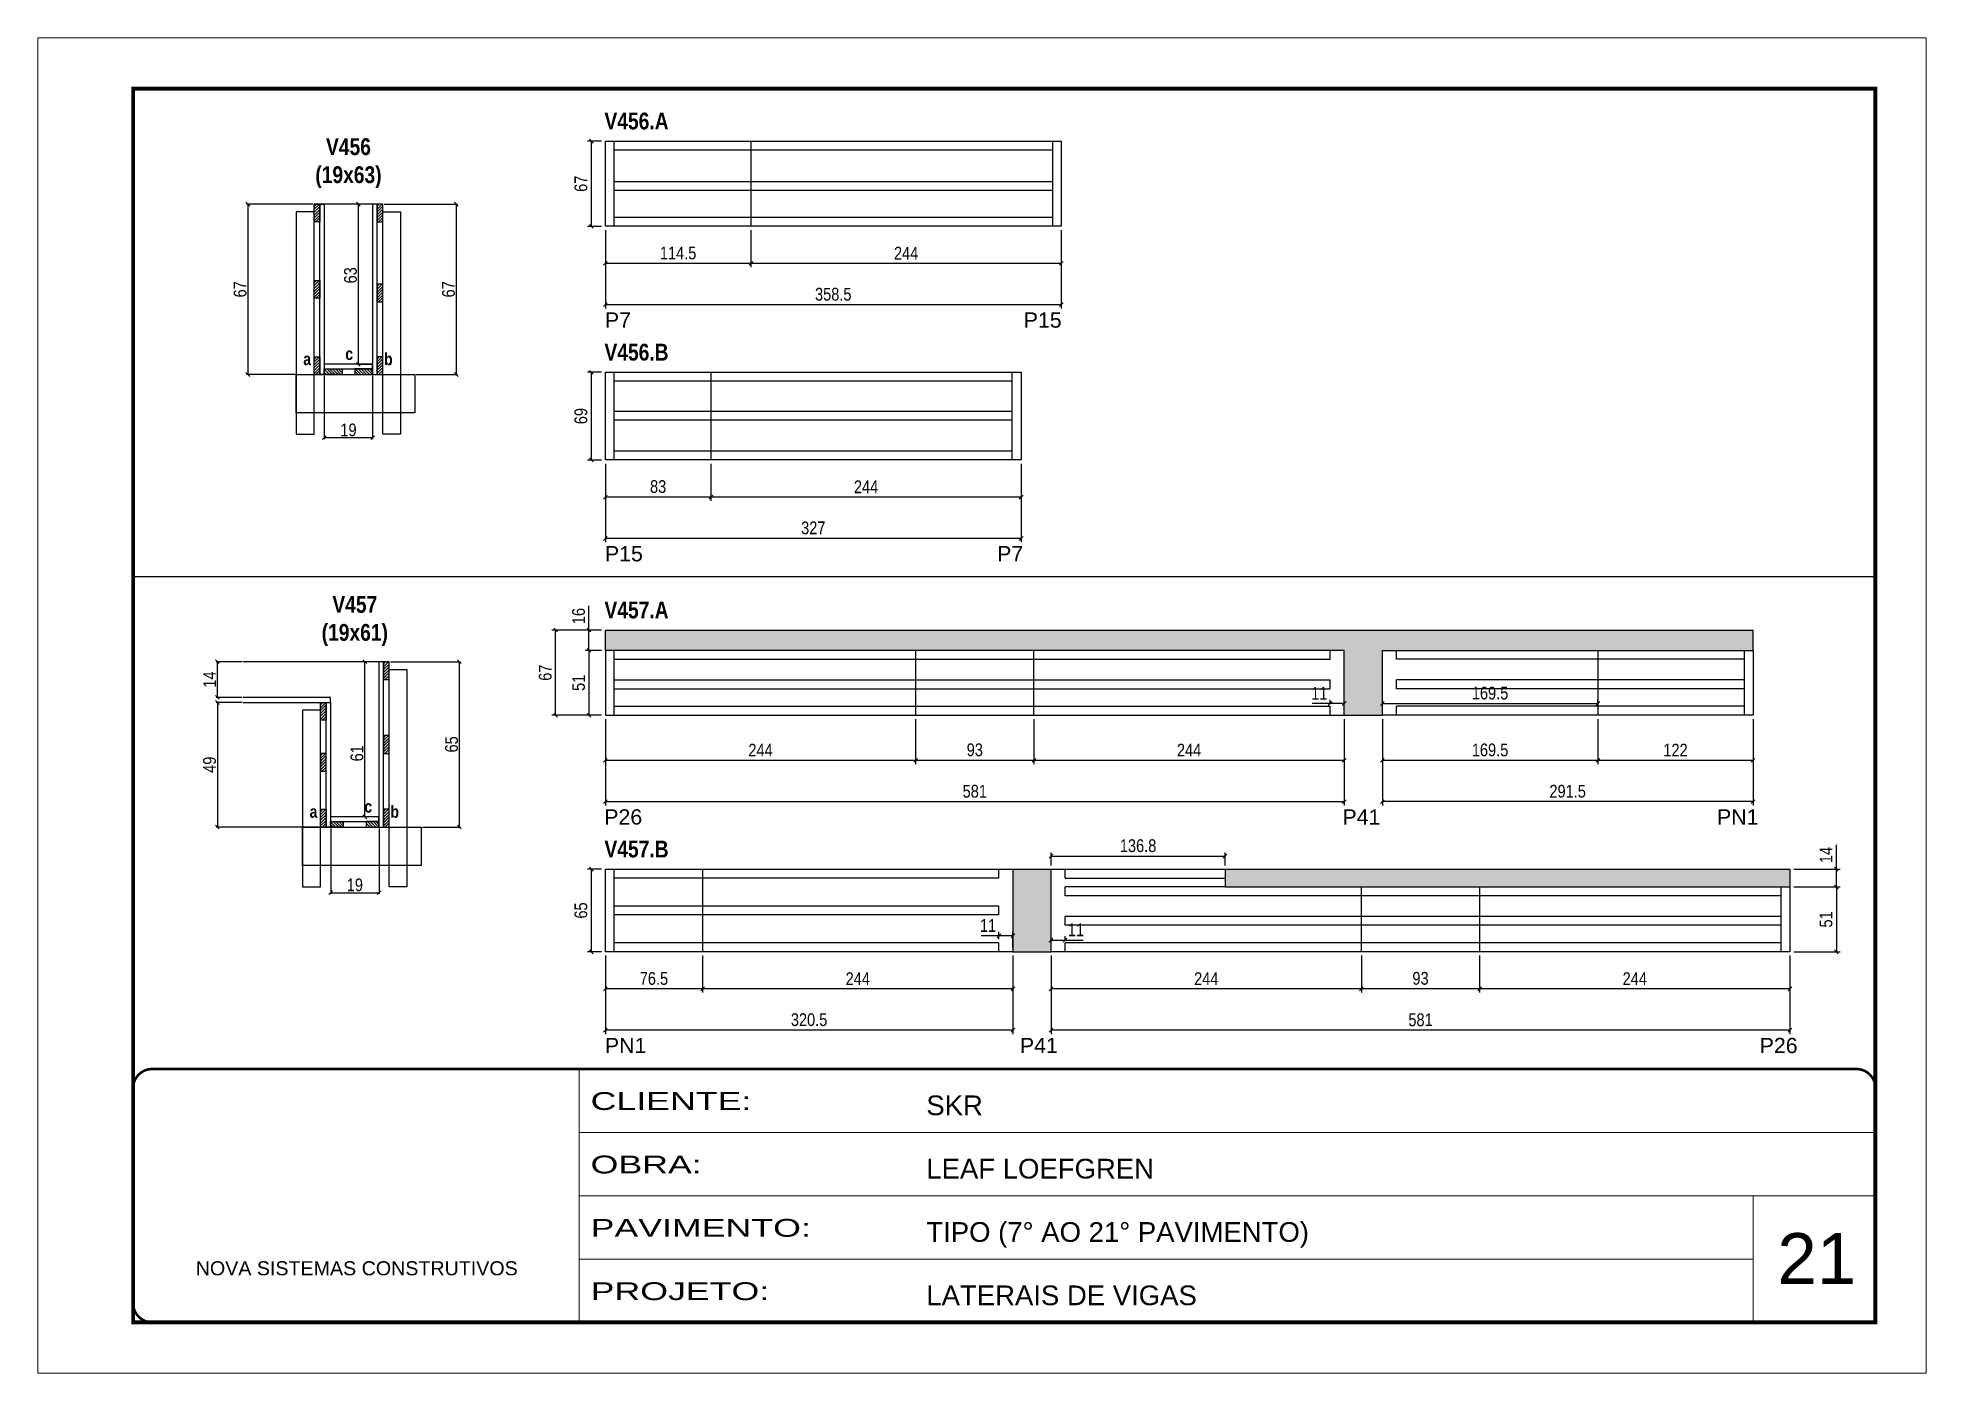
# Model space of a CAD drawing. Extents: x 3309 to 9563, y -2522 to 14608.
# Drawn here: x 3309 to 4794, y 7815 to 8865 of the extents above; entities that cross this region are included whole.
import ezdxf

# ---------------------------------------------------------------- set-up
doc = ezdxf.new("R2010")
doc.units = 0
doc.linetypes.add('CONTINUO', pattern=[0])
doc.linetypes.add('DASHED', pattern=[0.75, 0.5, -0.25])
for name, color, linetype in [('5', 5, 'Continuous'), ('COTA', 241, 'Continuous'), ('detalhes', 4, 'Continuous'), ('NOMENCLATURA', 7, 'Continuous'), ('Painéis', 200, 'Continuous'), ('SARR_2.2x7', 40, 'Continuous'), ('SARR_3.5x7', 81, 'Continuous')]:
    doc.layers.add(name, color=color, linetype=linetype)
for name, color, linetype, lineweight in [('CARIMBO', 255, 'Continuous', 9), ('CONCRETO', 251, 'Continuous', 25), ('Folhas', 255, 'Continuous', 9), ('SARRAFO DE PRESSAO', 251, 'DASHED', 9)]:
    doc.layers.add(name, color=color, linetype=linetype, lineweight=lineweight)
doc.styles.add('ARIAL', font='arial.ttf')
doc.styles.add('COTA TECNICA', font='techl___.ttf', dxfattribs={"height": 10})
doc.styles.add('COTA TECNICA 2X', font='techl___.ttf', dxfattribs={"height": 10})
doc.styles.get("Standard").update_dxf_attribs({"font": 'arial.ttf'})
doc.styles.add('TECNICA', font='techb___.ttf', dxfattribs={"height": 10})
doc.styles.add('Tecnologia', font='')
doc.styles.get('Tecnologia').set_extended_font_data('Forgotten Futurist')
doc.dimstyles.new('PAINEL', dxfattribs={"dimtxt": 10, "dimasz": 3, "dimexe": 3, "dimexo": 3, "dimgap": 3, "dimtad": 1, "dimdec": 1, "dimzin": 12, "dimdsep": 46, "dimtxsty": 'COTA TECNICA', "dimblk1": 'OBLIQUE', "dimblk2": 'OBLIQUE', "dimsah": 1, "dimcen": 0.9, "dimclrd": 4, "dimclre": 4, "dimclrt": 240, "dimadec": 1, "dimazin": 3, "dimtfac": 1, "dimtdec": 1, "dimtmove": 0, "dimatfit": 3, "dimfxl": 1, "dimtolj": 1, "dimtzin": 12, "dimarcsym": 0})
doc.dimstyles.new('SECAO', dxfattribs={"dimscale": 0.333333, "dimtxt": 5, "dimasz": 9, "dimexe": 3, "dimexo": 3, "dimgap": 3, "dimtad": 1, "dimdec": 1, "dimlfac": 0.5, "dimzin": 12, "dimdsep": 46, "dimtxsty": 'COTA TECNICA 2X', "dimblk1": 'OBLIQUE', "dimblk2": 'OBLIQUE', "dimsah": 1, "dimcen": 0.9, "dimclrd": 4, "dimclre": 4, "dimclrt": 240, "dimadec": 1, "dimazin": 3, "dimtfac": 1, "dimtdec": 1, "dimtmove": 0, "dimatfit": 3, "dimfxl": 1, "dimtolj": 1, "dimtzin": 12, "dimarcsym": 0})
pattern_1 = [(135, (36770.1903, -114911.928), (-1.122532015, -1.122532015), [])]
pattern_2 = [(45, (-119985.518, -24621.297), (-1.122532015, 1.122532015), [])]
pattern_3 = [(135, (36775.1903, -115267.8164), (-1.122532015, -1.122532015), [])]
pattern_4 = [(45, (-119980.518, -24977.1854), (-1.122532015, 1.122532015), [])]
pattern_5 = [(50, (-1598.5, -383.495), (5.46554, -0.4781726), [0.5715, -6.2865]), (355, (-1598.5, -383.495), (-1.0573026, 5.7317054), [0.4572, -5.0292175]), (100.451445, (-1598.0445, -383.535), (4.4082374, 5.2535326), [0.4857003, -5.3427073]), (46.1842, (-1598.5, -381.971), (8.1323712, -1.26127), [0.85725, -9.42975]), (96.63556, (-1597.822, -382.076), (7.122124, 7.422784), [0.728551, -8.014068]), (351.18415, (-1598.5, -381.971), (7.122124, 7.422784), [0.685799, -7.543792]), (21, (-1597.738, -382.352), (4.5484317, -3.067956), [0.5715, -6.2865]), (326, (-1597.738, -382.352), (1.8540609, 5.525639), [0.4572, -5.0292]), (71.451445, (-1597.359, -382.6077), (6.4024926, 2.457683), [0.4857003, -5.342698]), (37.5, (-1598.5, -383.495), (0.0926581, 2.53665117), [0, -4.96824, 0, -5.1054, 0, -5.04825]), (7.5, (-1598.5, -383.495), (2.0045899, 3.00541724), [0, -2.91084, 0, -4.85394, 0, -1.92405]), (327.5, (-1600.1993, -383.495), (4.06771786, -0.17186232), [0, -1.905, 0, -5.9436, 0, -7.8867]), (317.5, (-1600.9613, -383.495), (4.4438754, 0.7627947), [0, -2.4765, 0, -3.94716, 0, -5.6007])]

msp = doc.modelspace()

# ---------------------------------------------------------------- texts
at = {"layer": '5', "linetype": 'Continuous'}
for s, rotation, p in [('P7', 0.00004, (3755.35, 8637.05)), ('P15', 359.99996, (4084.69, 8637.05)), ('P15', 0.00004, (3755.35, 8453.33)), ('P7', 359.99996, (4063.76, 8453.33)), ('P26', 359.99996, (3754.83, 8246.37)), ('P41', 359.99996, (4335.32, 8246.37)), ('PN1', 359.99996, (4629.86, 8246.37)), ('PN1', 0.00004, (3755.35, 8066.65)), ('P41', 359.99996, (4081.66, 8066.65)), ('P26', 359.99996, (4663.4, 8066.65))]:
    msp.add_text(s, height=12, rotation=rotation, dxfattribs=at).set_placement(p)
at = {"layer": 'CARIMBO', "style": 'ARIAL'}
msp.add_text('21', height=40, dxfattribs=at).set_placement((4677.23, 7885.13))
at = {"layer": 'detalhes', "style": 'TECNICA'}
for s, p in [('a', (3518.13, 8607.6)), ('c', (3551.2, 8611.71)), ('b', (3581.69, 8607.59)), ('a', (3523.13, 8251.71)), ('c', (3566.2, 8255.82)), ('b', (3586.69, 8251.7))]:
    msp.add_text(s, height=9.6, dxfattribs=at).set_placement(p)
at = {"layer": 'NOMENCLATURA', "style": 'TECNICA'}
for s, p in [('V456.A', (3754.98, 8792.91)), ('V456.B', (3754.98, 8611.19)), ('V457.A', (3754.98, 8408.51)), ('V457.B', (3754.98, 8220.51))]:
    msp.add_text(s, height=13.2, dxfattribs=at).set_placement(p)
at = {"layer": 'NOMENCLATURA', "char_height": 13.2, "attachment_point": 2, "style": 'TECNICA'}
for s, insert in [('V456\\P(19x63)', (3553.68, 8785.94)), ('V457\\P(19x61)', (3558.68, 8426.05))]:
    msp.add_mtext_dynamic_manual_height_columns(s, width=300.2766, gutter_width=1, heights=[0], dxfattribs=dict(at, insert=insert))

# ---------------------------------------------------------------- blocks, each defined once
blk = doc.blocks.new('9999999999')
at = {"color": 30, "linetype": 'CONTINUO'}
for p, q in [((98564.6, 34230.2), (98564.6, 34429.4)), ((98564.6, 34379.6), (99584, 34379.6)), ((98564.6, 34329.8), (99488, 34329.8)), ((99584, 34329.8), (99488, 34329.8)), ((99488, 34329.8), (99488, 34230.2)), ((98564.6, 34280), (99488, 34280))]:
    blk.add_line(p, q, dxfattribs=at)
at = {"color": 30, "linetype": 'CONTINUO', "const_width": 2}
blk.add_lwpolyline([(99584, 34230.2), (99584, 34414.4, 0.414214), (99569, 34429.4), (98229, 34429.4, 0.414214), (98214, 34414.4), (98214, 34245.2, 0.414214), (98229, 34230.2), (99584, 34230.2)], format="xyb", dxfattribs=at)
at = {"layer": 'Folhas'}
blk.add_lwpolyline([(98139, 34190.2), (99624, 34190.2), (99624, 35240.2), (98139, 35240.2)], close=True, dxfattribs=at)
at = {"layer": 'Folhas', "color": 30, "const_width": 3}
blk.add_lwpolyline([(98214, 34230.2), (99584, 34230.2), (99584, 35200.2), (98214, 35200.2)], close=True, dxfattribs=at)
at = {"color": 7, "linetype": 'Continuous', "ltscale": 5, "style": 'ARIAL'}
for s, height, p in [('SKR', 15.48, (98837.7, 34393.1)), ('LEAF LOEFGREN', 15.483, (98837.7, 34343.3)), ('TIPO (7° AO 21° PAVIMENTO)', 15.483, (98837.7, 34293.5)), ('NOVA SISTEMAS CONSTRUTIVOS', 11.059, (98263.2, 34267.2)), ('LATERAIS DE VIGAS', 15.483, (98837.7, 34243.7))]:
    blk.add_text(s, height=height, dxfattribs=at).set_placement(p)
at = {"layer": 'Folhas', "color": 7, "style": 'Tecnologia', "width": 1.5}
for s, p in [('CLIENTE:', (98573.7, 34397.2)), ('OBRA:', (98573.7, 34347.3)), ('PAVIMENTO:', (98573.7, 34297.5)), ('PROJETO:', (98573.7, 34247.7))]:
    blk.add_text(s, height=14, dxfattribs=at).set_placement(p)
blk = doc.blocks.new('_Oblique')
at = {"color": 0, "linetype": 'ByBlock', "lineweight": -2}
blk.add_line((-0.5, -0.5), (0.5, 0.5), dxfattribs=at)
blk = doc.blocks.new('*D1938')
at = {"layer": 'COTA', "color": 4, "lineweight": -2, "transparency": 16777216}
for p, q in [((3534.7, 8599.2), (3534.7, 8549.5)), ((3572.7, 8599.2), (3572.7, 8549.5)), ((3572.7, 8550.5), (3534.7, 8550.5))]:
    blk.add_line(p, q, dxfattribs=at)
at = {"layer": 'Defpoints', "color": 0, "transparency": 16777216}
for p in [(3534.7, 8600.2), (3572.7, 8600.2), (3534.7, 8550.5)]:
    blk.add_point(p, dxfattribs=at)
at = {"layer": 'COTA', "color": 4, "lineweight": -2, "transparency": 16777216, "xscale": 3, "yscale": 3, "zscale": 3, "rotation": 180}
blk.add_blockref('_Oblique', (3534.7, 8550.5), dxfattribs=at)
at = {"layer": 'COTA', "color": 4, "lineweight": -2, "transparency": 16777216, "xscale": 3, "yscale": 3, "zscale": 3}
blk.add_blockref('_Oblique', (3572.7, 8550.5), dxfattribs=at)
at = {"layer": 'COTA', "color": 240, "transparency": 16777216, "insert": (3553.7, 8556.6), "char_height": 10, "attachment_point": 5, "style": 'COTA TECNICA 2X'}
blk.add_mtext('\\A1;19', dxfattribs=at)
blk = doc.blocks.new('*D1939')
at = {"layer": 'COTA', "color": 4, "lineweight": -2, "transparency": 16777216}
for p, q in [((3525.7, 8734.2), (3473.6, 8734.2)), ((3474.6, 8734.2), (3474.6, 8600.2)), ((3511.7, 8600.2), (3473.6, 8600.2))]:
    blk.add_line(p, q, dxfattribs=at)
at = {"layer": 'Defpoints', "color": 0, "transparency": 16777216}
for p in [(3526.7, 8734.2, 0), (3474.6, 8600.2), (3512.7, 8600.2, 0)]:
    blk.add_point(p, dxfattribs=at)
at = {"layer": 'COTA', "color": 4, "lineweight": -2, "transparency": 16777216, "xscale": 3, "yscale": 3, "zscale": 3}
for p, rotation in [((3474.6, 8734.2), 90), ((3474.6, 8600.2), 270)]:
    blk.add_blockref('_Oblique', p, dxfattribs=dict(at, rotation=rotation))
at = {"layer": 'COTA', "color": 240, "transparency": 16777216, "insert": (3468.5, 8667.2), "char_height": 10, "attachment_point": 5, "rotation": 90, "style": 'COTA TECNICA 2X'}
blk.add_mtext('\\A1;67', dxfattribs=at)
blk = doc.blocks.new('*D1940')
at = {"layer": 'COTA', "color": 4, "lineweight": -2, "transparency": 16777216}
for p, q in [((3581.7, 8734.2), (3639.5, 8734.2)), ((3638.5, 8734.2), (3638.5, 8600.2)), ((3606.8, 8600.2), (3639.5, 8600.2))]:
    blk.add_line(p, q, dxfattribs=at)
at = {"layer": 'Defpoints', "color": 0, "transparency": 16777216}
for p in [(3580.7, 8734.2, 0), (3605.8, 8600.2, 0), (3638.5, 8600.2)]:
    blk.add_point(p, dxfattribs=at)
at = {"layer": 'COTA', "color": 4, "lineweight": -2, "transparency": 16777216, "xscale": 3, "yscale": 3, "zscale": 3}
for p, rotation in [((3638.5, 8734.2), 90), ((3638.5, 8600.2), 270)]:
    blk.add_blockref('_Oblique', p, dxfattribs=dict(at, rotation=rotation))
at = {"layer": 'COTA', "color": 240, "transparency": 16777216, "insert": (3632.4, 8667.2), "char_height": 10, "attachment_point": 5, "rotation": 90, "style": 'COTA TECNICA 2X'}
blk.add_mtext('\\A1;67', dxfattribs=at)
blk = doc.blocks.new('*D1941')
at = {"layer": 'COTA', "color": 4, "lineweight": -2, "transparency": 16777216}
for p, q in [((3571.7, 8734.2), (3560.5, 8734.2)), ((3561.5, 8608.2), (3561.5, 8734.2)), ((3571.7, 8608.2), (3560.5, 8608.2))]:
    blk.add_line(p, q, dxfattribs=at)
at = {"layer": 'Defpoints', "color": 0, "transparency": 16777216}
for p in [(3561.5, 8734.2), (3572.7, 8734.2), (3572.7, 8608.2)]:
    blk.add_point(p, dxfattribs=at)
at = {"layer": 'COTA', "color": 4, "lineweight": -2, "transparency": 16777216, "xscale": 3, "yscale": 3, "zscale": 3}
for p, rotation in [((3561.5, 8734.2), 90), ((3561.5, 8608.2), 270)]:
    blk.add_blockref('_Oblique', p, dxfattribs=dict(at, rotation=rotation))
at = {"layer": 'COTA', "color": 240, "transparency": 16777216, "insert": (3555.3, 8678.2), "char_height": 10, "attachment_point": 5, "rotation": 90, "style": 'COTA TECNICA 2X'}
blk.add_mtext('\\A1;63', dxfattribs=at)
blk = doc.blocks.new('*D1943')
at = {"layer": 'COTA', "color": 4, "lineweight": -2, "transparency": 16777216}
for p, q in [((3755.7, 8713.7), (3755.7, 8652.1)), ((4114.2, 8713.7), (4114.2, 8652.1)), ((4114.2, 8655.1), (3755.7, 8655.1))]:
    blk.add_line(p, q, dxfattribs=at)
at = {"layer": 'Defpoints', "color": 0, "transparency": 16777216}
for p in [(3755.7, 8716.7), (4114.2, 8716.7), (3755.7, 8655.1)]:
    blk.add_point(p, dxfattribs=at)
at = {"layer": 'COTA', "color": 4, "lineweight": -2, "transparency": 16777216, "xscale": 3, "yscale": 3, "zscale": 3, "rotation": 180}
blk.add_blockref('_Oblique', (3755.7, 8655.1), dxfattribs=at)
at = {"layer": 'COTA', "color": 4, "lineweight": -2, "transparency": 16777216, "xscale": 3, "yscale": 3, "zscale": 3}
blk.add_blockref('_Oblique', (4114.2, 8655.1), dxfattribs=at)
at = {"layer": 'COTA', "color": 240, "transparency": 16777216, "insert": (3934.9, 8663.3), "char_height": 10, "attachment_point": 5, "style": 'COTA TECNICA'}
blk.add_mtext('\\A1;358.5', dxfattribs=at)
blk = doc.blocks.new('*D1944')
at = {"layer": 'COTA', "color": 4, "lineweight": -2, "transparency": 16777216}
for p, q in [((3870.2, 8713.7), (3870.2, 8684.6)), ((4114.2, 8713.7), (4114.2, 8684.6)), ((4114.2, 8687.6), (3870.2, 8687.6))]:
    blk.add_line(p, q, dxfattribs=at)
at = {"layer": 'Defpoints', "color": 0, "transparency": 16777216}
for p in [(3870.2, 8716.7), (4114.2, 8716.7), (3870.2, 8687.6)]:
    blk.add_point(p, dxfattribs=at)
at = {"layer": 'COTA', "color": 4, "lineweight": -2, "transparency": 16777216, "xscale": 3, "yscale": 3, "zscale": 3, "rotation": 180}
blk.add_blockref('_Oblique', (3870.2, 8687.6), dxfattribs=at)
at = {"layer": 'COTA', "color": 4, "lineweight": -2, "transparency": 16777216, "xscale": 3, "yscale": 3, "zscale": 3}
blk.add_blockref('_Oblique', (4114.2, 8687.6), dxfattribs=at)
at = {"layer": 'COTA', "color": 240, "transparency": 16777216, "insert": (3992.2, 8695.6), "char_height": 10, "attachment_point": 5, "style": 'COTA TECNICA'}
blk.add_mtext('\\A1;244', dxfattribs=at)
blk = doc.blocks.new('*D1945')
at = {"layer": 'COTA', "color": 4, "lineweight": -2, "transparency": 16777216}
for p, q in [((3755.7, 8713.7), (3755.7, 8684.6)), ((3870.2, 8713.7), (3870.2, 8684.6)), ((3870.2, 8687.6), (3755.7, 8687.6))]:
    blk.add_line(p, q, dxfattribs=at)
at = {"layer": 'Defpoints', "color": 0, "transparency": 16777216}
for p in [(3755.7, 8716.7), (3870.2, 8716.7), (3755.7, 8687.6)]:
    blk.add_point(p, dxfattribs=at)
at = {"layer": 'COTA', "color": 4, "lineweight": -2, "transparency": 16777216, "xscale": 3, "yscale": 3, "zscale": 3, "rotation": 180}
blk.add_blockref('_Oblique', (3755.7, 8687.6), dxfattribs=at)
at = {"layer": 'COTA', "color": 4, "lineweight": -2, "transparency": 16777216, "xscale": 3, "yscale": 3, "zscale": 3}
blk.add_blockref('_Oblique', (3870.2, 8687.6), dxfattribs=at)
at = {"layer": 'COTA', "color": 240, "transparency": 16777216, "insert": (3812.9, 8695.7), "char_height": 10, "attachment_point": 5, "style": 'COTA TECNICA'}
blk.add_mtext('\\A1;114.5', dxfattribs=at)
blk = doc.blocks.new('*D1946')
at = {"layer": 'COTA', "color": 4, "lineweight": -2, "transparency": 16777216}
for p, q in [((3752.7, 8783.7), (3741.6, 8783.7)), ((3744.6, 8783.7), (3744.6, 8716.7)), ((3752.7, 8716.7), (3741.6, 8716.7))]:
    blk.add_line(p, q, dxfattribs=at)
at = {"layer": 'Defpoints', "color": 0, "transparency": 16777216}
for p in [(3755.7, 8783.7), (3744.6, 8716.7), (3755.7, 8716.7)]:
    blk.add_point(p, dxfattribs=at)
at = {"layer": 'COTA', "color": 4, "lineweight": -2, "transparency": 16777216, "xscale": 3, "yscale": 3, "zscale": 3}
for p, rotation in [((3744.6, 8783.7), 90), ((3744.6, 8716.7), 270)]:
    blk.add_blockref('_Oblique', p, dxfattribs=dict(at, rotation=rotation))
at = {"layer": 'COTA', "color": 240, "transparency": 16777216, "insert": (3736.5, 8750.2), "char_height": 10, "attachment_point": 5, "rotation": 90, "style": 'COTA TECNICA'}
blk.add_mtext('\\A1;67', dxfattribs=at)
blk = doc.blocks.new('*D1949')
at = {"layer": 'COTA', "color": 4, "lineweight": -2, "transparency": 16777216}
for p, q in [((3755.7, 8530), (3755.7, 8468.3)), ((4082.7, 8530), (4082.7, 8468.3)), ((4082.7, 8471.3), (3755.7, 8471.3))]:
    blk.add_line(p, q, dxfattribs=at)
at = {"layer": 'Defpoints', "color": 0, "transparency": 16777216}
for p in [(3755.7, 8533), (4082.7, 8533), (3755.7, 8471.3)]:
    blk.add_point(p, dxfattribs=at)
at = {"layer": 'COTA', "color": 4, "lineweight": -2, "transparency": 16777216, "xscale": 3, "yscale": 3, "zscale": 3, "rotation": 180}
blk.add_blockref('_Oblique', (3755.7, 8471.3), dxfattribs=at)
at = {"layer": 'COTA', "color": 4, "lineweight": -2, "transparency": 16777216, "xscale": 3, "yscale": 3, "zscale": 3}
blk.add_blockref('_Oblique', (4082.7, 8471.3), dxfattribs=at)
at = {"layer": 'COTA', "color": 240, "transparency": 16777216, "insert": (3919.2, 8479.6), "char_height": 10, "attachment_point": 5, "style": 'COTA TECNICA'}
blk.add_mtext('\\A1;327', dxfattribs=at)
blk = doc.blocks.new('*D1950')
at = {"layer": 'COTA', "color": 4, "lineweight": -2, "transparency": 16777216}
for p, q in [((3838.7, 8530), (3838.7, 8500.8)), ((4082.7, 8530), (4082.7, 8500.8)), ((4082.7, 8503.8), (3838.7, 8503.8))]:
    blk.add_line(p, q, dxfattribs=at)
at = {"layer": 'Defpoints', "color": 0, "transparency": 16777216}
for p in [(3838.7, 8533), (4082.7, 8533), (3838.7, 8503.8)]:
    blk.add_point(p, dxfattribs=at)
at = {"layer": 'COTA', "color": 4, "lineweight": -2, "transparency": 16777216, "xscale": 3, "yscale": 3, "zscale": 3, "rotation": 180}
blk.add_blockref('_Oblique', (3838.7, 8503.8), dxfattribs=at)
at = {"layer": 'COTA', "color": 4, "lineweight": -2, "transparency": 16777216, "xscale": 3, "yscale": 3, "zscale": 3}
blk.add_blockref('_Oblique', (4082.7, 8503.8), dxfattribs=at)
at = {"layer": 'COTA', "color": 240, "transparency": 16777216, "insert": (3960.7, 8511.9), "char_height": 10, "attachment_point": 5, "style": 'COTA TECNICA'}
blk.add_mtext('\\A1;244', dxfattribs=at)
blk = doc.blocks.new('*D1951')
at = {"layer": 'COTA', "color": 4, "lineweight": -2, "transparency": 16777216}
for p, q in [((3755.7, 8530), (3755.7, 8500.8)), ((3838.7, 8530), (3838.7, 8500.8)), ((3838.7, 8503.8), (3755.7, 8503.8))]:
    blk.add_line(p, q, dxfattribs=at)
at = {"layer": 'Defpoints', "color": 0, "transparency": 16777216}
for p in [(3755.7, 8533), (3838.7, 8533), (3755.7, 8503.8)]:
    blk.add_point(p, dxfattribs=at)
at = {"layer": 'COTA', "color": 4, "lineweight": -2, "transparency": 16777216, "xscale": 3, "yscale": 3, "zscale": 3, "rotation": 180}
blk.add_blockref('_Oblique', (3755.7, 8503.8), dxfattribs=at)
at = {"layer": 'COTA', "color": 4, "lineweight": -2, "transparency": 16777216, "xscale": 3, "yscale": 3, "zscale": 3}
blk.add_blockref('_Oblique', (3838.7, 8503.8), dxfattribs=at)
at = {"layer": 'COTA', "color": 240, "transparency": 16777216, "insert": (3797.2, 8512.1), "char_height": 10, "attachment_point": 5, "style": 'COTA TECNICA'}
blk.add_mtext('\\A1;83', dxfattribs=at)
blk = doc.blocks.new('*D1952')
at = {"layer": 'COTA', "color": 4, "lineweight": -2, "transparency": 16777216}
for p, q in [((3752.7, 8602), (3741.6, 8602)), ((3744.6, 8602), (3744.6, 8533)), ((3752.7, 8533), (3741.6, 8533))]:
    blk.add_line(p, q, dxfattribs=at)
at = {"layer": 'Defpoints', "color": 0, "transparency": 16777216}
for p in [(3755.7, 8602), (3744.6, 8533), (3755.7, 8533)]:
    blk.add_point(p, dxfattribs=at)
at = {"layer": 'COTA', "color": 4, "lineweight": -2, "transparency": 16777216, "xscale": 3, "yscale": 3, "zscale": 3}
for p, rotation in [((3744.6, 8602), 90), ((3744.6, 8533), 270)]:
    blk.add_blockref('_Oblique', p, dxfattribs=dict(at, rotation=rotation))
at = {"layer": 'COTA', "color": 240, "transparency": 16777216, "insert": (3736.5, 8567.5), "char_height": 10, "attachment_point": 5, "rotation": 90, "style": 'COTA TECNICA'}
blk.add_mtext('\\A1;69', dxfattribs=at)
blk = doc.blocks.new('*D1953')
at = {"layer": 'COTA', "color": 4, "lineweight": -2, "transparency": 16777216}
for p, q in [((3470, 8342.4), (3449.6, 8342.4)), ((3450.6, 8342.4), (3450.6, 8244.4)), ((3530.7, 8244.4), (3449.6, 8244.4))]:
    blk.add_line(p, q, dxfattribs=at)
at = {"layer": 'Defpoints', "color": 0, "transparency": 16777216}
for p in [(3471, 8342.4), (3450.6, 8244.4), (3531.7, 8244.4, 0)]:
    blk.add_point(p, dxfattribs=at)
at = {"layer": 'COTA', "color": 4, "lineweight": -2, "transparency": 16777216, "xscale": 3, "yscale": 3, "zscale": 3}
for p, rotation in [((3450.6, 8342.4), 90), ((3450.6, 8244.4), 270)]:
    blk.add_blockref('_Oblique', p, dxfattribs=dict(at, rotation=rotation))
at = {"layer": 'COTA', "color": 240, "transparency": 16777216, "insert": (3444.5, 8293.4), "char_height": 10, "attachment_point": 5, "rotation": 90, "style": 'COTA TECNICA 2X'}
blk.add_mtext('\\A1;49', dxfattribs=at)
blk = doc.blocks.new('*D1954')
at = {"layer": 'COTA', "color": 4, "lineweight": -2, "transparency": 16777216}
for p, q in [((3576.7, 8374.4), (3565.5, 8374.4)), ((3566.5, 8252.4), (3566.5, 8374.4)), ((3576.7, 8252.4), (3565.5, 8252.4))]:
    blk.add_line(p, q, dxfattribs=at)
at = {"layer": 'Defpoints', "color": 0, "transparency": 16777216}
for p in [(3566.5, 8374.4), (3577.7, 8374.4), (3577.7, 8252.4)]:
    blk.add_point(p, dxfattribs=at)
at = {"layer": 'COTA', "color": 4, "lineweight": -2, "transparency": 16777216, "xscale": 3, "yscale": 3, "zscale": 3}
for p, rotation in [((3566.5, 8374.4), 90), ((3566.5, 8252.4), 270)]:
    blk.add_blockref('_Oblique', p, dxfattribs=dict(at, rotation=rotation))
at = {"layer": 'COTA', "color": 240, "transparency": 16777216, "insert": (3560.4, 8302.4), "char_height": 10, "attachment_point": 5, "rotation": 90, "style": 'COTA TECNICA 2X'}
blk.add_mtext('\\A1;61', dxfattribs=at)
blk = doc.blocks.new('*D1956')
at = {"layer": 'COTA', "color": 4, "lineweight": -2, "transparency": 16777216}
for p, q in [((3470, 8374.4), (3449.6, 8374.4)), ((3450.6, 8346.4), (3450.6, 8374.4)), ((3470, 8346.4), (3449.6, 8346.4))]:
    blk.add_line(p, q, dxfattribs=at)
at = {"layer": 'Defpoints', "color": 0, "transparency": 16777216}
for p in [(3450.6, 8374.4), (3471, 8374.4), (3471, 8346.4)]:
    blk.add_point(p, dxfattribs=at)
at = {"layer": 'COTA', "color": 4, "lineweight": -2, "transparency": 16777216, "xscale": 3, "yscale": 3, "zscale": 3}
for p, rotation in [((3450.6, 8374.4), 90), ((3450.6, 8346.4), 270)]:
    blk.add_blockref('_Oblique', p, dxfattribs=dict(at, rotation=rotation))
at = {"layer": 'COTA', "color": 240, "transparency": 16777216, "insert": (3444.5, 8360.4), "char_height": 10, "attachment_point": 5, "rotation": 90, "style": 'COTA TECNICA 2X'}
blk.add_mtext('\\A1;14', dxfattribs=at)
blk = doc.blocks.new('*D1957')
at = {"layer": 'COTA', "color": 4, "lineweight": -2, "transparency": 16777216}
for p, q in [((3586.7, 8374.4), (3641.9, 8374.4)), ((3640.9, 8244.4), (3640.9, 8374.4)), ((3611.8, 8244.4), (3641.9, 8244.4))]:
    blk.add_line(p, q, dxfattribs=at)
at = {"layer": 'Defpoints', "color": 0, "transparency": 16777216}
for p in [(3585.7, 8374.4), (3640.9, 8374.4), (3610.8, 8244.4)]:
    blk.add_point(p, dxfattribs=at)
at = {"layer": 'COTA', "color": 4, "lineweight": -2, "transparency": 16777216, "xscale": 3, "yscale": 3, "zscale": 3}
for p, rotation in [((3640.9, 8374.4), 90), ((3640.9, 8244.4), 270)]:
    blk.add_blockref('_Oblique', p, dxfattribs=dict(at, rotation=rotation))
at = {"layer": 'COTA', "color": 240, "transparency": 16777216, "insert": (3634.8, 8309.4), "char_height": 10, "attachment_point": 5, "rotation": 90, "style": 'COTA TECNICA 2X'}
blk.add_mtext('\\A1;65', dxfattribs=at)
blk = doc.blocks.new('*D1955')
at = {"layer": 'COTA', "color": 4, "lineweight": -2, "transparency": 16777216}
for p, q in [((3539.7, 8243.4), (3539.7, 8191.8)), ((3577.7, 8243.4), (3577.7, 8191.8)), ((3539.7, 8192.8), (3577.7, 8192.8))]:
    blk.add_line(p, q, dxfattribs=at)
at = {"layer": 'Defpoints', "color": 0, "transparency": 16777216}
for p in [(3539.7, 8244.4), (3577.7, 8244.4), (3577.7, 8192.8)]:
    blk.add_point(p, dxfattribs=at)
at = {"layer": 'COTA', "color": 4, "lineweight": -2, "transparency": 16777216, "xscale": 3, "yscale": 3, "zscale": 3, "rotation": 180}
blk.add_blockref('_Oblique', (3539.7, 8192.8), dxfattribs=at)
at = {"layer": 'COTA', "color": 4, "lineweight": -2, "transparency": 16777216, "xscale": 3, "yscale": 3, "zscale": 3}
blk.add_blockref('_Oblique', (3577.7, 8192.8), dxfattribs=at)
at = {"layer": 'COTA', "color": 240, "transparency": 16777216, "insert": (3558.7, 8198.9), "char_height": 10, "attachment_point": 5, "style": 'COTA TECNICA 2X'}
blk.add_mtext('\\A1;19', dxfattribs=at)
blk = doc.blocks.new('*D1959')
at = {"layer": 'COTA', "color": 4, "lineweight": -2, "transparency": 16777216}
for p, q in [((3755.7, 8329.3), (3755.7, 8261.4)), ((4336.7, 8329.3), (4336.7, 8261.4)), ((3755.7, 8264.4), (4336.7, 8264.4))]:
    blk.add_line(p, q, dxfattribs=at)
at = {"layer": 'Defpoints', "color": 0, "transparency": 16777216}
for p in [(3755.7, 8332.3), (4336.7, 8332.3), (4336.7, 8264.4)]:
    blk.add_point(p, dxfattribs=at)
at = {"layer": 'COTA', "color": 4, "lineweight": -2, "transparency": 16777216, "xscale": 3, "yscale": 3, "zscale": 3, "rotation": 180}
blk.add_blockref('_Oblique', (3755.7, 8264.4), dxfattribs=at)
at = {"layer": 'COTA', "color": 4, "lineweight": -2, "transparency": 16777216, "xscale": 3, "yscale": 3, "zscale": 3}
blk.add_blockref('_Oblique', (4336.7, 8264.4), dxfattribs=at)
at = {"layer": 'COTA', "color": 240, "transparency": 16777216, "insert": (4046.2, 8272.5), "char_height": 10, "attachment_point": 5, "style": 'COTA TECNICA'}
blk.add_mtext('\\A1;581', dxfattribs=at)
blk = doc.blocks.new('*D1960')
at = {"layer": 'COTA', "color": 4, "lineweight": -2, "transparency": 16777216}
for p, q in [((3755.7, 8329.3), (3755.7, 8293.9)), ((3999.7, 8329.3), (3999.7, 8293.9)), ((3755.7, 8296.9), (3999.7, 8296.9))]:
    blk.add_line(p, q, dxfattribs=at)
at = {"layer": 'Defpoints', "color": 0, "transparency": 16777216}
for p in [(3755.7, 8332.3), (3999.7, 8332.3), (3999.7, 8296.9)]:
    blk.add_point(p, dxfattribs=at)
at = {"layer": 'COTA', "color": 4, "lineweight": -2, "transparency": 16777216, "xscale": 3, "yscale": 3, "zscale": 3, "rotation": 180}
blk.add_blockref('_Oblique', (3755.7, 8296.9), dxfattribs=at)
at = {"layer": 'COTA', "color": 4, "lineweight": -2, "transparency": 16777216, "xscale": 3, "yscale": 3, "zscale": 3}
blk.add_blockref('_Oblique', (3999.7, 8296.9), dxfattribs=at)
at = {"layer": 'COTA', "color": 240, "transparency": 16777216, "insert": (3877.7, 8304.9), "char_height": 10, "attachment_point": 5, "style": 'COTA TECNICA'}
blk.add_mtext('\\A1;244', dxfattribs=at)
blk = doc.blocks.new('*D1958')
at = {"layer": 'COTA', "color": 4, "lineweight": -2, "transparency": 16777216}
for p, q in [((4092.7, 8329.3), (4092.7, 8293.9)), ((4336.7, 8329.3), (4336.7, 8293.9)), ((4092.7, 8296.9), (4336.7, 8296.9))]:
    blk.add_line(p, q, dxfattribs=at)
at = {"layer": 'Defpoints', "color": 0, "transparency": 16777216}
for p in [(4092.7, 8332.3), (4336.7, 8332.3), (4336.7, 8296.9)]:
    blk.add_point(p, dxfattribs=at)
at = {"layer": 'COTA', "color": 4, "lineweight": -2, "transparency": 16777216, "xscale": 3, "yscale": 3, "zscale": 3, "rotation": 180}
blk.add_blockref('_Oblique', (4092.7, 8296.9), dxfattribs=at)
at = {"layer": 'COTA', "color": 4, "lineweight": -2, "transparency": 16777216, "xscale": 3, "yscale": 3, "zscale": 3}
blk.add_blockref('_Oblique', (4336.7, 8296.9), dxfattribs=at)
at = {"layer": 'COTA', "color": 240, "transparency": 16777216, "insert": (4214.7, 8304.9), "char_height": 10, "attachment_point": 5, "style": 'COTA TECNICA'}
blk.add_mtext('\\A1;244', dxfattribs=at)
blk = doc.blocks.new('*D1961')
at = {"layer": 'COTA', "color": 4, "lineweight": -2, "transparency": 16777216}
for p, q in [((3752.7, 8383.3), (3739.8, 8383.3)), ((3742.8, 8383.3), (3742.8, 8332.3)), ((3752.7, 8332.3), (3739.8, 8332.3))]:
    blk.add_line(p, q, dxfattribs=at)
at = {"layer": 'Defpoints', "color": 0, "transparency": 16777216}
for p in [(3755.7, 8383.3), (3742.8, 8332.3), (3755.7, 8332.3)]:
    blk.add_point(p, dxfattribs=at)
at = {"layer": 'COTA', "color": 4, "lineweight": -2, "transparency": 16777216, "xscale": 3, "yscale": 3, "zscale": 3}
for p, rotation in [((3742.8, 8383.3), 90), ((3742.8, 8332.3), 270)]:
    blk.add_blockref('_Oblique', p, dxfattribs=dict(at, rotation=rotation))
at = {"layer": 'COTA', "color": 240, "transparency": 16777216, "insert": (3734.7, 8357.8), "char_height": 10, "attachment_point": 5, "rotation": 90, "style": 'COTA TECNICA'}
blk.add_mtext('\\A1;51', dxfattribs=at)
blk = doc.blocks.new('*D1962')
at = {"layer": 'COTA', "color": 4, "lineweight": -2, "transparency": 16777216}
for p, q in [((3742.8, 8399.3), (3742.8, 8418.3)), ((3752.7, 8399.3), (3739.8, 8399.3)), ((3742.8, 8383.3), (3742.8, 8399.3)), ((3752.7, 8383.3), (3739.8, 8383.3))]:
    blk.add_line(p, q, dxfattribs=at)
at = {"layer": 'Defpoints', "color": 0, "transparency": 16777216}
for p in [(3742.8, 8399.3), (3755.7, 8399.3), (3755.7, 8383.3)]:
    blk.add_point(p, dxfattribs=at)
at = {"layer": 'COTA', "color": 4, "lineweight": -2, "transparency": 16777216, "xscale": 3, "yscale": 3, "zscale": 3}
for p, rotation in [((3742.8, 8399.3), 90), ((3742.8, 8383.3), 270)]:
    blk.add_blockref('_Oblique', p, dxfattribs=dict(at, rotation=rotation))
at = {"layer": 'COTA', "color": 240, "transparency": 16777216, "insert": (3734.7, 8410.3), "char_height": 10, "attachment_point": 5, "rotation": 90, "style": 'COTA TECNICA'}
blk.add_mtext('\\A1;16', dxfattribs=at)
blk = doc.blocks.new('*D1963')
at = {"layer": 'COTA', "color": 4, "lineweight": -2, "transparency": 16777216}
for p, q in [((3752.7, 8399.3), (3713.6, 8399.3)), ((3716.6, 8332.3), (3716.6, 8399.3)), ((3752.7, 8332.3), (3713.6, 8332.3))]:
    blk.add_line(p, q, dxfattribs=at)
at = {"layer": 'Defpoints', "color": 0, "transparency": 16777216}
for p in [(3716.6, 8399.3), (3755.7, 8399.3), (3755.7, 8332.3)]:
    blk.add_point(p, dxfattribs=at)
at = {"layer": 'COTA', "color": 4, "lineweight": -2, "transparency": 16777216, "xscale": 3, "yscale": 3, "zscale": 3}
for p, rotation in [((3716.6, 8399.3), 90), ((3716.6, 8332.3), 270)]:
    blk.add_blockref('_Oblique', p, dxfattribs=dict(at, rotation=rotation))
at = {"layer": 'COTA', "color": 240, "transparency": 16777216, "insert": (3708.5, 8365.8), "char_height": 10, "attachment_point": 5, "rotation": 90, "style": 'COTA TECNICA'}
blk.add_mtext('\\A1;67', dxfattribs=at)
blk = doc.blocks.new('*D1964')
at = {"layer": 'COTA', "color": 4, "lineweight": -2, "transparency": 16777216}
for p, q in [((3999.7, 8329.3), (3999.7, 8293.9)), ((4092.7, 8329.3), (4092.7, 8293.9)), ((3999.7, 8296.9), (4092.7, 8296.9))]:
    blk.add_line(p, q, dxfattribs=at)
at = {"layer": 'Defpoints', "color": 0, "transparency": 16777216}
for p in [(3999.7, 8332.3), (4092.7, 8332.3), (4092.7, 8296.9)]:
    blk.add_point(p, dxfattribs=at)
at = {"layer": 'COTA', "color": 4, "lineweight": -2, "transparency": 16777216, "xscale": 3, "yscale": 3, "zscale": 3, "rotation": 180}
blk.add_blockref('_Oblique', (3999.7, 8296.9), dxfattribs=at)
at = {"layer": 'COTA', "color": 4, "lineweight": -2, "transparency": 16777216, "xscale": 3, "yscale": 3, "zscale": 3}
blk.add_blockref('_Oblique', (4092.7, 8296.9), dxfattribs=at)
at = {"layer": 'COTA', "color": 240, "transparency": 16777216, "insert": (4046.2, 8305.1), "char_height": 10, "attachment_point": 5, "style": 'COTA TECNICA'}
blk.add_mtext('\\A1;93', dxfattribs=at)
blk = doc.blocks.new('*D1965')
at = {"layer": 'COTA', "color": 4, "lineweight": -2, "transparency": 16777216}
for p, q in [((4325.7, 8341.5), (4311.6, 8341.5)), ((4325.7, 8342.3), (4325.7, 8344.5)), ((4336.7, 8341.5), (4325.7, 8341.5)), ((4336.7, 8335.3), (4336.7, 8344.5))]:
    blk.add_line(p, q, dxfattribs=at)
at = {"layer": 'Defpoints', "color": 0, "transparency": 16777216}
for p in [(4325.7, 8341.5), (4325.7, 8339.3), (4336.7, 8332.3)]:
    blk.add_point(p, dxfattribs=at)
at = {"layer": 'COTA', "color": 4, "lineweight": -2, "transparency": 16777216, "xscale": 3, "yscale": 3, "zscale": 3, "rotation": 180}
blk.add_blockref('_Oblique', (4325.7, 8341.5), dxfattribs=at)
at = {"layer": 'COTA', "color": 4, "lineweight": -2, "transparency": 16777216, "xscale": 3, "yscale": 3, "zscale": 3}
blk.add_blockref('_Oblique', (4336.7, 8341.5), dxfattribs=at)
at = {"layer": 'COTA', "color": 240, "transparency": 16777216, "insert": (4317.1, 8349.6), "char_height": 10, "attachment_point": 5, "style": 'COTA TECNICA'}
blk.add_mtext('\\A1;11', dxfattribs=at)
blk = doc.blocks.new('*D1966')
at = {"layer": 'COTA', "color": 4, "lineweight": -2, "transparency": 16777216}
for p, q in [((4366.7, 8329.3), (4366.7, 8261.4)), ((4658.2, 8329.3), (4658.2, 8261.4)), ((4658.2, 8264.4), (4366.7, 8264.4))]:
    blk.add_line(p, q, dxfattribs=at)
at = {"layer": 'Defpoints', "color": 0, "transparency": 16777216}
for p in [(4366.7, 8332.3), (4658.2, 8332.3), (4366.7, 8264.4)]:
    blk.add_point(p, dxfattribs=at)
at = {"layer": 'COTA', "color": 4, "lineweight": -2, "transparency": 16777216, "xscale": 3, "yscale": 3, "zscale": 3, "rotation": 180}
blk.add_blockref('_Oblique', (4366.7, 8264.4), dxfattribs=at)
at = {"layer": 'COTA', "color": 4, "lineweight": -2, "transparency": 16777216, "xscale": 3, "yscale": 3, "zscale": 3}
blk.add_blockref('_Oblique', (4658.2, 8264.4), dxfattribs=at)
at = {"layer": 'COTA', "color": 240, "transparency": 16777216, "insert": (4512.4, 8272.5), "char_height": 10, "attachment_point": 5, "style": 'COTA TECNICA'}
blk.add_mtext('\\A1;291.5', dxfattribs=at)
blk = doc.blocks.new('*D1967')
at = {"layer": 'COTA', "color": 4, "lineweight": -2, "transparency": 16777216}
for p, q in [((4366.7, 8335.3), (4366.7, 8344.5)), ((4366.7, 8341.5), (4536.2, 8341.5)), ((4536.2, 8342.3), (4536.2, 8344.5))]:
    blk.add_line(p, q, dxfattribs=at)
at = {"layer": 'Defpoints', "color": 0, "transparency": 16777216}
for p in [(4366.7, 8332.3), (4536.2, 8341.5), (4536.2, 8339.3)]:
    blk.add_point(p, dxfattribs=at)
at = {"layer": 'COTA', "color": 4, "lineweight": -2, "transparency": 16777216, "xscale": 3, "yscale": 3, "zscale": 3, "rotation": 180}
blk.add_blockref('_Oblique', (4366.7, 8341.5), dxfattribs=at)
at = {"layer": 'COTA', "color": 4, "lineweight": -2, "transparency": 16777216, "xscale": 3, "yscale": 3, "zscale": 3}
blk.add_blockref('_Oblique', (4536.2, 8341.5), dxfattribs=at)
at = {"layer": 'COTA', "color": 240, "transparency": 16777216, "insert": (4451.4, 8349.7), "char_height": 10, "attachment_point": 5, "style": 'COTA TECNICA'}
blk.add_mtext('\\A1;169.5', dxfattribs=at)
blk = doc.blocks.new('*D1968')
at = {"layer": 'COTA', "color": 4, "lineweight": -2, "transparency": 16777216}
for p, q in [((4366.7, 8329.3), (4366.7, 8293.9)), ((4536.2, 8329.3), (4536.2, 8293.9)), ((4366.7, 8296.9), (4536.2, 8296.9))]:
    blk.add_line(p, q, dxfattribs=at)
at = {"layer": 'Defpoints', "color": 0, "transparency": 16777216}
for p in [(4366.7, 8332.3), (4536.2, 8332.3), (4536.2, 8296.9)]:
    blk.add_point(p, dxfattribs=at)
at = {"layer": 'COTA', "color": 4, "lineweight": -2, "transparency": 16777216, "xscale": 3, "yscale": 3, "zscale": 3, "rotation": 180}
blk.add_blockref('_Oblique', (4366.7, 8296.9), dxfattribs=at)
at = {"layer": 'COTA', "color": 4, "lineweight": -2, "transparency": 16777216, "xscale": 3, "yscale": 3, "zscale": 3}
blk.add_blockref('_Oblique', (4536.2, 8296.9), dxfattribs=at)
at = {"layer": 'COTA', "color": 240, "transparency": 16777216, "insert": (4451.4, 8305), "char_height": 10, "attachment_point": 5, "style": 'COTA TECNICA'}
blk.add_mtext('\\A1;169.5', dxfattribs=at)
blk = doc.blocks.new('*D1969')
at = {"layer": 'COTA', "color": 4, "lineweight": -2, "transparency": 16777216}
for p, q in [((4536.2, 8329.3), (4536.2, 8293.9)), ((4658.2, 8329.3), (4658.2, 8293.9)), ((4536.2, 8296.9), (4658.2, 8296.9))]:
    blk.add_line(p, q, dxfattribs=at)
at = {"layer": 'Defpoints', "color": 0, "transparency": 16777216}
for p in [(4536.2, 8332.3), (4658.2, 8332.3), (4658.2, 8296.9)]:
    blk.add_point(p, dxfattribs=at)
at = {"layer": 'COTA', "color": 4, "lineweight": -2, "transparency": 16777216, "xscale": 3, "yscale": 3, "zscale": 3, "rotation": 180}
blk.add_blockref('_Oblique', (4536.2, 8296.9), dxfattribs=at)
at = {"layer": 'COTA', "color": 4, "lineweight": -2, "transparency": 16777216, "xscale": 3, "yscale": 3, "zscale": 3}
blk.add_blockref('_Oblique', (4658.2, 8296.9), dxfattribs=at)
at = {"layer": 'COTA', "color": 240, "transparency": 16777216, "insert": (4597.2, 8304.9), "char_height": 10, "attachment_point": 5, "style": 'COTA TECNICA'}
blk.add_mtext('\\A1;122', dxfattribs=at)
blk = doc.blocks.new('*D1970')
at = {"layer": 'COTA', "color": 4, "lineweight": -2, "transparency": 16777216}
for p, q in [((3755.7, 8143.3), (3755.7, 8081.7)), ((4076.2, 8143.3), (4076.2, 8081.7)), ((4076.2, 8084.7), (3755.7, 8084.7))]:
    blk.add_line(p, q, dxfattribs=at)
at = {"layer": 'Defpoints', "color": 0, "transparency": 16777216}
for p in [(3755.7, 8146.3), (4076.2, 8146.3), (3755.7, 8084.7)]:
    blk.add_point(p, dxfattribs=at)
at = {"layer": 'COTA', "color": 4, "lineweight": -2, "transparency": 16777216, "xscale": 3, "yscale": 3, "zscale": 3, "rotation": 180}
blk.add_blockref('_Oblique', (3755.7, 8084.7), dxfattribs=at)
at = {"layer": 'COTA', "color": 4, "lineweight": -2, "transparency": 16777216, "xscale": 3, "yscale": 3, "zscale": 3}
blk.add_blockref('_Oblique', (4076.2, 8084.7), dxfattribs=at)
at = {"layer": 'COTA', "color": 240, "transparency": 16777216, "insert": (3915.9, 8092.9), "char_height": 10, "attachment_point": 5, "style": 'COTA TECNICA'}
blk.add_mtext('\\A1;320.5', dxfattribs=at)
blk = doc.blocks.new('*D1971')
at = {"layer": 'COTA', "color": 4, "lineweight": -2, "transparency": 16777216}
for p, q in [((3832.2, 8143.3), (3832.2, 8114.2)), ((4076.2, 8143.3), (4076.2, 8114.2)), ((4076.2, 8117.2), (3832.2, 8117.2))]:
    blk.add_line(p, q, dxfattribs=at)
at = {"layer": 'Defpoints', "color": 0, "transparency": 16777216}
for p in [(3832.2, 8146.3), (4076.2, 8146.3), (3832.2, 8117.2)]:
    blk.add_point(p, dxfattribs=at)
at = {"layer": 'COTA', "color": 4, "lineweight": -2, "transparency": 16777216, "xscale": 3, "yscale": 3, "zscale": 3, "rotation": 180}
blk.add_blockref('_Oblique', (3832.2, 8117.2), dxfattribs=at)
at = {"layer": 'COTA', "color": 4, "lineweight": -2, "transparency": 16777216, "xscale": 3, "yscale": 3, "zscale": 3}
blk.add_blockref('_Oblique', (4076.2, 8117.2), dxfattribs=at)
at = {"layer": 'COTA', "color": 240, "transparency": 16777216, "insert": (3954.2, 8125.2), "char_height": 10, "attachment_point": 5, "style": 'COTA TECNICA'}
blk.add_mtext('\\A1;244', dxfattribs=at)
blk = doc.blocks.new('*D1972')
at = {"layer": 'COTA', "color": 4, "lineweight": -2, "transparency": 16777216}
for p, q in [((3755.7, 8143.3), (3755.7, 8114.2)), ((3832.2, 8143.3), (3832.2, 8114.2)), ((3832.2, 8117.2), (3755.7, 8117.2))]:
    blk.add_line(p, q, dxfattribs=at)
at = {"layer": 'Defpoints', "color": 0, "transparency": 16777216}
for p in [(3755.7, 8146.3), (3832.2, 8146.3), (3755.7, 8117.2)]:
    blk.add_point(p, dxfattribs=at)
at = {"layer": 'COTA', "color": 4, "lineweight": -2, "transparency": 16777216, "xscale": 3, "yscale": 3, "zscale": 3, "rotation": 180}
blk.add_blockref('_Oblique', (3755.7, 8117.2), dxfattribs=at)
at = {"layer": 'COTA', "color": 4, "lineweight": -2, "transparency": 16777216, "xscale": 3, "yscale": 3, "zscale": 3}
blk.add_blockref('_Oblique', (3832.2, 8117.2), dxfattribs=at)
at = {"layer": 'COTA', "color": 240, "transparency": 16777216, "insert": (3793.9, 8125.3), "char_height": 10, "attachment_point": 5, "style": 'COTA TECNICA'}
blk.add_mtext('\\A1;76.5', dxfattribs=at)
blk = doc.blocks.new('*D1973')
at = {"layer": 'COTA', "color": 4, "lineweight": -2, "transparency": 16777216}
for p, q in [((3752.7, 8211.3), (3741.6, 8211.3)), ((3744.6, 8211.3), (3744.6, 8146.3)), ((3752.7, 8146.3), (3741.6, 8146.3))]:
    blk.add_line(p, q, dxfattribs=at)
at = {"layer": 'Defpoints', "color": 0, "transparency": 16777216}
for p in [(3755.7, 8211.3), (3744.6, 8146.3), (3755.7, 8146.3)]:
    blk.add_point(p, dxfattribs=at)
at = {"layer": 'COTA', "color": 4, "lineweight": -2, "transparency": 16777216, "xscale": 3, "yscale": 3, "zscale": 3}
for p, rotation in [((3744.6, 8211.3), 90), ((3744.6, 8146.3), 270)]:
    blk.add_blockref('_Oblique', p, dxfattribs=dict(at, rotation=rotation))
at = {"layer": 'COTA', "color": 240, "transparency": 16777216, "insert": (3736.5, 8178.8), "char_height": 10, "attachment_point": 5, "rotation": 90, "style": 'COTA TECNICA'}
blk.add_mtext('\\A1;65', dxfattribs=at)
blk = doc.blocks.new('*D1977')
at = {"layer": 'COTA', "color": 4, "lineweight": -2, "transparency": 16777216}
for p, q in [((4106.2, 8143.3), (4106.2, 8081.7)), ((4687.2, 8143.3), (4687.2, 8081.7)), ((4687.2, 8084.7), (4106.2, 8084.7))]:
    blk.add_line(p, q, dxfattribs=at)
at = {"layer": 'Defpoints', "color": 0, "transparency": 16777216}
for p in [(4106.2, 8146.3), (4687.2, 8146.3), (4106.2, 8084.7)]:
    blk.add_point(p, dxfattribs=at)
at = {"layer": 'COTA', "color": 4, "lineweight": -2, "transparency": 16777216, "xscale": 3, "yscale": 3, "zscale": 3, "rotation": 180}
blk.add_blockref('_Oblique', (4106.2, 8084.7), dxfattribs=at)
at = {"layer": 'COTA', "color": 4, "lineweight": -2, "transparency": 16777216, "xscale": 3, "yscale": 3, "zscale": 3}
blk.add_blockref('_Oblique', (4687.2, 8084.7), dxfattribs=at)
at = {"layer": 'COTA', "color": 240, "transparency": 16777216, "insert": (4396.7, 8092.8), "char_height": 10, "attachment_point": 5, "style": 'COTA TECNICA'}
blk.add_mtext('\\A1;581', dxfattribs=at)
blk = doc.blocks.new('*D1978')
at = {"layer": 'COTA', "color": 4, "lineweight": -2, "transparency": 16777216}
for p, q in [((4443.2, 8143.3), (4443.2, 8114.2)), ((4687.2, 8143.3), (4687.2, 8114.2)), ((4687.2, 8117.2), (4443.2, 8117.2))]:
    blk.add_line(p, q, dxfattribs=at)
at = {"layer": 'Defpoints', "color": 0, "transparency": 16777216}
for p in [(4443.2, 8146.3), (4687.2, 8146.3), (4443.2, 8117.2)]:
    blk.add_point(p, dxfattribs=at)
at = {"layer": 'COTA', "color": 4, "lineweight": -2, "transparency": 16777216, "xscale": 3, "yscale": 3, "zscale": 3, "rotation": 180}
blk.add_blockref('_Oblique', (4443.2, 8117.2), dxfattribs=at)
at = {"layer": 'COTA', "color": 4, "lineweight": -2, "transparency": 16777216, "xscale": 3, "yscale": 3, "zscale": 3}
blk.add_blockref('_Oblique', (4687.2, 8117.2), dxfattribs=at)
at = {"layer": 'COTA', "color": 240, "transparency": 16777216, "insert": (4565.2, 8125.2), "char_height": 10, "attachment_point": 5, "style": 'COTA TECNICA'}
blk.add_mtext('\\A1;244', dxfattribs=at)
blk = doc.blocks.new('*D1976')
at = {"layer": 'COTA', "color": 4, "lineweight": -2, "transparency": 16777216}
for p, q in [((4106.2, 8143.3), (4106.2, 8114.2)), ((4350.2, 8143.3), (4350.2, 8114.2)), ((4350.2, 8117.2), (4106.2, 8117.2))]:
    blk.add_line(p, q, dxfattribs=at)
at = {"layer": 'Defpoints', "color": 0, "transparency": 16777216}
for p in [(4106.2, 8146.3), (4350.2, 8146.3), (4106.2, 8117.2)]:
    blk.add_point(p, dxfattribs=at)
at = {"layer": 'COTA', "color": 4, "lineweight": -2, "transparency": 16777216, "xscale": 3, "yscale": 3, "zscale": 3, "rotation": 180}
blk.add_blockref('_Oblique', (4106.2, 8117.2), dxfattribs=at)
at = {"layer": 'COTA', "color": 4, "lineweight": -2, "transparency": 16777216, "xscale": 3, "yscale": 3, "zscale": 3}
blk.add_blockref('_Oblique', (4350.2, 8117.2), dxfattribs=at)
at = {"layer": 'COTA', "color": 240, "transparency": 16777216, "insert": (4228.2, 8125.2), "char_height": 10, "attachment_point": 5, "style": 'COTA TECNICA'}
blk.add_mtext('\\A1;244', dxfattribs=at)
blk = doc.blocks.new('*D1980')
at = {"layer": 'COTA', "color": 4, "lineweight": -2, "transparency": 16777216}
for p, q in [((4350.2, 8143.3), (4350.2, 8114.2)), ((4443.2, 8143.3), (4443.2, 8114.2)), ((4443.2, 8117.2), (4350.2, 8117.2))]:
    blk.add_line(p, q, dxfattribs=at)
at = {"layer": 'Defpoints', "color": 0, "transparency": 16777216}
for p in [(4350.2, 8146.3), (4443.2, 8146.3), (4350.2, 8117.2)]:
    blk.add_point(p, dxfattribs=at)
at = {"layer": 'COTA', "color": 4, "lineweight": -2, "transparency": 16777216, "xscale": 3, "yscale": 3, "zscale": 3, "rotation": 180}
blk.add_blockref('_Oblique', (4350.2, 8117.2), dxfattribs=at)
at = {"layer": 'COTA', "color": 4, "lineweight": -2, "transparency": 16777216, "xscale": 3, "yscale": 3, "zscale": 3}
blk.add_blockref('_Oblique', (4443.2, 8117.2), dxfattribs=at)
at = {"layer": 'COTA', "color": 240, "transparency": 16777216, "insert": (4396.7, 8125.4), "char_height": 10, "attachment_point": 5, "style": 'COTA TECNICA'}
blk.add_mtext('\\A1;93', dxfattribs=at)
blk = doc.blocks.new('*D1981')
at = {"layer": 'COTA', "color": 4, "lineweight": -2, "transparency": 16777216}
for p, q in [((4106.2, 8149.3), (4106.2, 8158.5)), ((4106.2, 8155.5), (4117.2, 8155.5)), ((4117.2, 8156.3), (4117.2, 8158.5)), ((4117.2, 8155.5), (4131.3, 8155.5))]:
    blk.add_line(p, q, dxfattribs=at)
at = {"layer": 'Defpoints', "color": 0, "transparency": 16777216}
for p in [(4117.2, 8155.5), (4117.2, 8153.3), (4106.2, 8146.3)]:
    blk.add_point(p, dxfattribs=at)
at = {"layer": 'COTA', "color": 4, "lineweight": -2, "transparency": 16777216, "xscale": 3, "yscale": 3, "zscale": 3, "rotation": 180}
blk.add_blockref('_Oblique', (4106.2, 8155.5), dxfattribs=at)
at = {"layer": 'COTA', "color": 4, "lineweight": -2, "transparency": 16777216, "xscale": 3, "yscale": 3, "zscale": 3}
blk.add_blockref('_Oblique', (4117.2, 8155.5), dxfattribs=at)
at = {"layer": 'COTA', "color": 240, "transparency": 16777216, "insert": (4125.7, 8163.6), "char_height": 10, "attachment_point": 5, "style": 'COTA TECNICA'}
blk.add_mtext('\\A1;11', dxfattribs=at)
blk = doc.blocks.new('*D1983')
at = {"layer": 'COTA', "color": 4, "lineweight": -2, "transparency": 16777216}
for p, q in [((4065.2, 8158.9), (4051.1, 8158.9)), ((4065.2, 8156.3), (4065.2, 8161.9)), ((4076.2, 8158.9), (4065.2, 8158.9)), ((4076.2, 8149.3), (4076.2, 8161.9))]:
    blk.add_line(p, q, dxfattribs=at)
at = {"layer": 'Defpoints', "color": 0, "transparency": 16777216}
for p in [(4065.2, 8158.9), (4065.2, 8153.3), (4076.2, 8146.3)]:
    blk.add_point(p, dxfattribs=at)
at = {"layer": 'COTA', "color": 4, "lineweight": -2, "transparency": 16777216, "xscale": 3, "yscale": 3, "zscale": 3, "rotation": 180}
blk.add_blockref('_Oblique', (4065.2, 8158.9), dxfattribs=at)
at = {"layer": 'COTA', "color": 4, "lineweight": -2, "transparency": 16777216, "xscale": 3, "yscale": 3, "zscale": 3}
blk.add_blockref('_Oblique', (4076.2, 8158.9), dxfattribs=at)
at = {"layer": 'COTA', "color": 240, "transparency": 16777216, "insert": (4056.6, 8167), "char_height": 10, "attachment_point": 5, "style": 'COTA TECNICA'}
blk.add_mtext('\\A1;11', dxfattribs=at)
blk = doc.blocks.new('*D1984')
at = {"layer": 'COTA', "color": 4, "lineweight": -2, "transparency": 16777216}
for p, q in [((4690.2, 8197.3), (4726.7, 8197.3)), ((4723.7, 8197.3), (4723.7, 8146.3)), ((4690.2, 8146.3), (4726.7, 8146.3))]:
    blk.add_line(p, q, dxfattribs=at)
at = {"layer": 'Defpoints', "color": 0, "transparency": 16777216}
for p in [(4687.2, 8197.3), (4687.2, 8146.3), (4723.7, 8146.3)]:
    blk.add_point(p, dxfattribs=at)
at = {"layer": 'COTA', "color": 4, "lineweight": -2, "transparency": 16777216, "xscale": 3, "yscale": 3, "zscale": 3}
for p, rotation in [((4723.7, 8197.3), 90), ((4723.7, 8146.3), 270)]:
    blk.add_blockref('_Oblique', p, dxfattribs=dict(at, rotation=rotation))
at = {"layer": 'COTA', "color": 240, "transparency": 16777216, "insert": (4715.6, 8171.8), "char_height": 10, "attachment_point": 5, "rotation": 90, "style": 'COTA TECNICA'}
blk.add_mtext('\\A1;51', dxfattribs=at)
blk = doc.blocks.new('*D1985')
at = {"layer": 'COTA', "color": 4, "lineweight": -2, "transparency": 16777216}
for p, q in [((4723.7, 8211.3), (4723.7, 8230.4)), ((4690.2, 8211.3), (4726.7, 8211.3)), ((4690.2, 8197.3), (4726.7, 8197.3)), ((4723.7, 8197.3), (4723.7, 8211.3))]:
    blk.add_line(p, q, dxfattribs=at)
at = {"layer": 'Defpoints', "color": 0, "transparency": 16777216}
for p in [(4687.2, 8211.3), (4687.2, 8197.3), (4723.7, 8211.3)]:
    blk.add_point(p, dxfattribs=at)
at = {"layer": 'COTA', "color": 4, "lineweight": -2, "transparency": 16777216, "xscale": 3, "yscale": 3, "zscale": 3}
for p, rotation in [((4723.7, 8211.3), 90), ((4723.7, 8197.3), 270)]:
    blk.add_blockref('_Oblique', p, dxfattribs=dict(at, rotation=rotation))
at = {"layer": 'COTA', "color": 240, "transparency": 16777216, "insert": (4715.6, 8222.4), "char_height": 10, "attachment_point": 5, "rotation": 90, "style": 'COTA TECNICA'}
blk.add_mtext('\\A1;14', dxfattribs=at)
blk = doc.blocks.new('*D1986')
at = {"layer": 'COTA', "color": 4, "lineweight": -2, "transparency": 16777216}
for p, q in [((4106.2, 8214.3), (4106.2, 8224.5)), ((4106.2, 8221.5), (4243, 8221.5)), ((4243, 8214.3), (4243, 8224.5))]:
    blk.add_line(p, q, dxfattribs=at)
at = {"layer": 'Defpoints', "color": 0, "transparency": 16777216}
for p in [(4243, 8221.5), (4106.2, 8211.3), (4243, 8211.3)]:
    blk.add_point(p, dxfattribs=at)
at = {"layer": 'COTA', "color": 4, "lineweight": -2, "transparency": 16777216, "xscale": 3, "yscale": 3, "zscale": 3, "rotation": 180}
blk.add_blockref('_Oblique', (4106.2, 8221.5), dxfattribs=at)
at = {"layer": 'COTA', "color": 4, "lineweight": -2, "transparency": 16777216, "xscale": 3, "yscale": 3, "zscale": 3}
blk.add_blockref('_Oblique', (4243, 8221.5), dxfattribs=at)
at = {"layer": 'COTA', "color": 240, "transparency": 16777216, "insert": (4174.6, 8229.7), "char_height": 10, "attachment_point": 5, "style": 'COTA TECNICA'}
blk.add_mtext('\\A1;136.8', dxfattribs=at)

# ---------------------------------------------------------------- dimensions: what is measured, and where the dimension line sits
at = {"layer": 'COTA'}
for base, p1, p2, angle, dimstyle, picture, middle in [((3744.58, 8716.73), (3755.69, 8783.73), (3755.69, 8716.73), 90, 'PAINEL', '*D1946', (3736.48, 8750.23)), ((3474.62, 8600.24, 0), (3526.65, 8734.24), (3512.65, 8600.24), 90, 'SECAO', '*D1939', (3468.52, 8667.24, 0)), ((3638.52, 8600.24, 0), (3580.65, 8734.24), (3605.84, 8600.24), 90, 'SECAO', '*D1940', (3632.42, 8667.24, 0)), ((3870.19, 8687.55), (4114.19, 8716.73), (3870.19, 8716.73), 180, 'PAINEL', '*D1944', (3992.19, 8695.62)), ((3744.58, 8533.01), (3755.69, 8602.01), (3755.69, 8533.01), 90, 'PAINEL', '*D1952', (3736.45, 8567.51)), ((3838.69, 8503.83), (4082.69, 8533.01), (3838.69, 8533.01), 180, 'PAINEL', '*D1950', (3960.69, 8511.9)), ((3742.79, 8399.33), (3755.69, 8383.33), (3755.69, 8399.33), 90, 'PAINEL', '*D1962', (3734.69, 8410.33)), ((3716.63, 8399.33), (3755.69, 8332.33), (3755.69, 8399.33), 90, 'PAINEL', '*D1963', (3708.52, 8365.83)), ((3450.6, 8374.35), (3470.95, 8346.35), (3470.95, 8374.35), 90, 'SECAO', '*D1956', (3444.53, 8360.35)), ((3640.9, 8374.35), (3610.84, 8244.35), (3585.65, 8374.35), 90, 'SECAO', '*D1957', (3634.79, 8309.35)), ((3742.79, 8332.33), (3755.69, 8383.33), (3755.69, 8332.33), 90, 'PAINEL', '*D1961', (3734.68, 8357.83)), ((4536.19, 8341.53), (4366.69, 8332.33), (4536.19, 8339.33), 180, 'PAINEL', '*D1967', (4451.44, 8349.66)), ((3450.6, 8244.35, 0), (3470.95, 8342.35), (3531.65, 8244.35), 90, 'SECAO', '*D1953', (3444.5, 8293.35, 0)), ((4336.69, 8264.39), (3755.69, 8332.33), (4336.69, 8332.33), 180, 'PAINEL', '*D1959', (4046.19, 8272.52)), ((4723.68, 8211.33), (4687.19, 8197.33), (4687.19, 8211.33), 90, 'PAINEL', '*D1985', (4715.6, 8222.39)), ((3744.58, 8146.33), (3755.69, 8211.33), (3755.69, 8146.33), 90, 'PAINEL', '*D1973', (3736.47, 8178.83)), ((4723.68, 8146.33), (4687.19, 8197.33), (4687.19, 8146.33), 90, 'PAINEL', '*D1984', (4715.57, 8171.83)), ((4117.19, 8155.53), (4106.19, 8146.33), (4117.19, 8153.33), 180, 'PAINEL', '*D1981', (4125.74, 8163.58)), ((3832.19, 8117.15), (4076.19, 8146.33), (3832.19, 8146.33), 180, 'PAINEL', '*D1971', (3954.19, 8125.22)), ((4350.19, 8117.15), (4443.19, 8146.33), (4350.19, 8146.33), 180, 'PAINEL', '*D1980', (4396.69, 8125.4)), ((4443.19, 8117.15), (4687.19, 8146.33), (4443.19, 8146.33), 180, 'PAINEL', '*D1978', (4565.19, 8125.22))]:
    dim = msp.add_linear_dim(base=base, p1=p1, p2=p2, angle=angle, dimstyle=dimstyle, dxfattribs=at)
    dim.commit()
    dim.dimension.update_dxf_attribs({"geometry": picture, "text_midpoint": middle})
for base, p1, p2, angle, picture, middle in [((3561.48, 8734.24), (3572.65, 8608.24), (3572.65, 8734.24), 90, '*D1941', (3561.48, 8678.24)), ((3534.65, 8550.49), (3572.65, 8600.24), (3534.65, 8600.24), 180, '*D1938', (3553.65, 8550.49)), ((3566.48, 8374.35), (3577.65, 8252.35), (3577.65, 8374.35), 90, '*D1954', (3566.48, 8302.35))]:
    dim = msp.add_linear_dim(base=base, p1=p1, p2=p2, angle=angle, dimstyle='SECAO', dxfattribs=at)
    dim.commit()
    dim.dimension.update_dxf_attribs({"geometry": picture, "text_midpoint": middle, "dimtype": 160})
for base, p1, p2, dimstyle, picture, middle in [((3755.69, 8655.06), (4114.19, 8716.73), (3755.69, 8716.73), 'PAINEL', '*D1943', (3934.94, 8663.3)), ((3755.69, 8471.34), (4082.69, 8533.01), (3755.69, 8533.01), 'PAINEL', '*D1949', (3919.19, 8479.56)), ((4325.69, 8341.53), (4336.69, 8332.33), (4325.69, 8339.33), 'PAINEL', '*D1965', (4317.15, 8349.58)), ((3999.69, 8296.87), (3755.69, 8332.33), (3999.69, 8332.33), 'PAINEL', '*D1960', (3877.69, 8304.95)), ((4092.69, 8296.87), (3999.69, 8332.33), (4092.69, 8332.33), 'PAINEL', '*D1964', (4046.19, 8305.12)), ((4366.69, 8264.39), (4658.19, 8332.33), (4366.69, 8332.33), 'PAINEL', '*D1966', (4512.44, 8272.52)), ((4536.19, 8296.87), (4366.69, 8332.33), (4536.19, 8332.33), 'PAINEL', '*D1968', (4451.44, 8305.01)), ((3577.65, 8192.78), (3539.65, 8244.35), (3577.65, 8244.35), 'SECAO', '*D1955', (3558.65, 8198.86)), ((4242.99, 8221.47), (4106.19, 8211.33), (4242.99, 8211.33), 'PAINEL', '*D1986', (4174.59, 8229.71)), ((4065.19, 8158.9), (4076.19, 8146.33), (4065.19, 8153.33), 'PAINEL', '*D1983', (4056.65, 8166.96)), ((3755.69, 8084.66), (4076.19, 8146.33), (3755.69, 8146.33), 'PAINEL', '*D1970', (3915.94, 8092.88)), ((4106.19, 8084.66), (4687.19, 8146.33), (4106.19, 8146.33), 'PAINEL', '*D1977', (4396.69, 8092.8))]:
    dim = msp.add_linear_dim(base=base, p1=p1, p2=p2, dimstyle=dimstyle, dxfattribs=at)
    dim.commit()
    dim.dimension.update_dxf_attribs({"geometry": picture, "text_midpoint": middle})
for base, p1, p2, picture, middle in [((3755.69, 8687.55), (3870.19, 8716.73), (3755.69, 8716.73), '*D1945', (3812.94, 8695.66)), ((3755.69, 8503.83), (3838.69, 8533.01), (3755.69, 8533.01), '*D1951', (3797.19, 8512.07)), ((3755.69, 8117.15), (3832.19, 8146.33), (3755.69, 8146.33), '*D1972', (3793.94, 8125.26)), ((4106.19, 8117.15), (4350.19, 8146.33), (4106.19, 8146.33), '*D1976', (4228.19, 8125.22))]:
    dim = msp.add_linear_dim(base=base, p1=p1, p2=p2, angle=180, dimstyle='PAINEL', override={"dimtmove": 1}, dxfattribs=at)
    dim.commit()
    dim.dimension.update_dxf_attribs({"geometry": picture, "text_midpoint": middle})
for base, p1, p2, picture, middle in [((4336.69, 8296.87), (4092.69, 8332.33), (4336.69, 8332.33), '*D1958', (4214.69, 8304.95)), ((4658.19, 8296.87), (4536.19, 8332.33), (4658.19, 8332.33), '*D1969', (4597.19, 8304.93))]:
    dim = msp.add_linear_dim(base=base, p1=p1, p2=p2, dimstyle='PAINEL', override={"dimtmove": 1}, dxfattribs=at)
    dim.commit()
    dim.dimension.update_dxf_attribs({"geometry": picture, "text_midpoint": middle})

# ---------------------------------------------------------------- hatches: boundary and pattern name
at = {"layer": 'COTA'}
h = msp.add_hatch(dxfattribs=at)
h.set_pattern_fill('AR-CONC', color=256, scale=0.03)
h.set_pattern_definition(pattern_5)
h.paths.add_polyline_path([(4366.69, 8383.33), (4658.19, 8383.33), (4658.19, 8399.33), (3755.69, 8399.33), (3755.69, 8383.33), (4336.69, 8383.33), (4336.69, 8332.33), (4366.69, 8332.33)])
h = msp.add_hatch(dxfattribs=at)
h.set_pattern_fill('AR-CONC', color=256, scale=0.03)
h.set_pattern_definition(pattern_5)
h.paths.add_polyline_path([(4242.99, 8211.33), (4242.99, 8197.33), (4687.19, 8197.33), (4687.19, 8211.33)])
h.paths.add_polyline_path([(4106.19, 8211.33), (4076.19, 8211.33), (4076.19, 8146.33), (4106.19, 8146.33)])
at = {"layer": 'SARR_2.2x7'}
h = msp.add_hatch(dxfattribs=at)
h.set_pattern_fill('ANSI31', color=256, scale=0.5)
h.set_pattern_definition([(45, (-119985.518, -24501.297), (-1.122532015, 1.122532015), [])])
h.paths.add_polyline_path([(3526.65, 8720.24), (3531.05, 8720.24), (3531.05, 8734.24), (3526.65, 8734.24)])
h = msp.add_hatch(dxfattribs=at)
h.set_pattern_fill('ANSI31', color=256, scale=0.5)
h.set_pattern_definition([(45, (-119985.518, -24501.297), (-1.122532015, 1.122532015), [])])
h.paths.add_polyline_path([(3580.65, 8720.24), (3576.25, 8720.24), (3576.25, 8734.24), (3580.65, 8734.24)])
h = msp.add_hatch(dxfattribs=at)
h.set_pattern_fill('ANSI31', color=256, scale=0.5)
h.set_pattern_definition([(45, (-119985.518, -24561.297), (-1.122532015, 1.122532015), [])])
h.paths.add_polyline_path([(3526.65, 8660.24), (3531.05, 8660.24), (3531.05, 8674.24), (3526.65, 8674.24)])
h = msp.add_hatch(dxfattribs=at)
h.set_pattern_fill('ANSI31', color=256, scale=0.5)
h.set_pattern_definition([(45, (-119985.518, -24564.297), (-1.122532015, 1.122532015), [])])
h.paths.add_polyline_path([(3580.65, 8657.24), (3576.25, 8657.24), (3576.25, 8671.24), (3580.65, 8671.24)])
h = msp.add_hatch(dxfattribs=at)
h.set_pattern_fill('ANSI31', color=256, scale=0.5)
h.set_pattern_definition(pattern_2)
h.paths.add_polyline_path([(3526.65, 8600.24), (3531.05, 8600.24), (3531.05, 8614.24), (3526.65, 8614.24)])
h = msp.add_hatch(dxfattribs=at)
h.set_pattern_fill('ANSI31', color=256, scale=0.5)
h.set_pattern_definition(pattern_2)
h.paths.add_polyline_path([(3580.65, 8600.24), (3576.25, 8600.24), (3576.25, 8614.24), (3580.65, 8614.24)])
h = msp.add_hatch(dxfattribs=at)
h.set_pattern_fill('ANSI31', color=256, scale=0.5, angle=90)
h.set_pattern_definition(pattern_1)
h.paths.add_polyline_path([(3548.65, 8600.24), (3548.65, 8604.64), (3534.65, 8604.64), (3534.65, 8600.24)])
h = msp.add_hatch(dxfattribs=at)
h.set_pattern_fill('ANSI31', color=256, scale=0.5, angle=90)
h.set_pattern_definition(pattern_1)
h.paths.add_polyline_path([(3558.65, 8604.64), (3558.65, 8600.24), (3572.65, 8600.24), (3572.65, 8604.64)])
h = msp.add_hatch(dxfattribs=at)
h.set_pattern_fill('ANSI31', color=256, scale=0.5)
h.set_pattern_definition([(45, (-119980.518, -24861.1854), (-1.122532015, 1.122532015), [])])
h.paths.add_polyline_path([(3585.65, 8360.35), (3581.25, 8360.35), (3581.25, 8374.35), (3585.65, 8374.35)])
h = msp.add_hatch(dxfattribs=at)
h.set_pattern_fill('ANSI31', color=256, scale=0.5)
h.set_pattern_definition([(45, (-119980.518, -24893.1854), (-1.122532015, 1.122532015), [])])
h.paths.add_polyline_path([(3531.65, 8328.35), (3536.05, 8328.35), (3536.05, 8342.35), (3531.65, 8342.35)])
h = msp.add_hatch(dxfattribs=at)
h.set_pattern_fill('ANSI31', color=256, scale=0.5)
h.set_pattern_definition([(45, (-119980.518, -24919.1854), (-1.122532015, 1.122532015), [])])
h.paths.add_polyline_path([(3585.65, 8302.35), (3581.25, 8302.35), (3581.25, 8316.35), (3585.65, 8316.35)])
h = msp.add_hatch(dxfattribs=at)
h.set_pattern_fill('ANSI31', color=256, scale=0.5)
h.set_pattern_definition([(45, (-120030.118, -24933.1854), (-1.122532015, 1.122532015), [])])
h.paths.add_polyline_path([(3536.05, 8288.35), (3531.65, 8288.35), (3531.65, 8302.35), (3536.05, 8302.35)])
h = msp.add_hatch(dxfattribs=at)
h.set_pattern_fill('ANSI31', color=256, scale=0.5)
h.set_pattern_definition(pattern_4)
h.paths.add_polyline_path([(3531.65, 8244.35), (3536.05, 8244.35), (3536.05, 8258.35), (3531.65, 8258.35)])
h = msp.add_hatch(dxfattribs=at)
h.set_pattern_fill('ANSI31', color=256, scale=0.5)
h.set_pattern_definition(pattern_4)
h.paths.add_polyline_path([(3585.65, 8244.35), (3581.25, 8244.35), (3581.25, 8258.35), (3585.65, 8258.35)])
h = msp.add_hatch(dxfattribs=at)
h.set_pattern_fill('ANSI31', color=256, scale=0.5, angle=90)
h.set_pattern_definition(pattern_3)
h.paths.add_polyline_path([(3549.65, 8244.35), (3549.65, 8248.75), (3539.65, 8248.75), (3539.65, 8244.35)])
h = msp.add_hatch(dxfattribs=at)
h.set_pattern_fill('ANSI31', color=256, scale=0.5, angle=90)
h.set_pattern_definition(pattern_3)
h.paths.add_polyline_path([(3567.65, 8248.75), (3567.65, 8244.35), (3577.65, 8244.35), (3577.65, 8248.75)])

# ---------------------------------------------------------------- linework, layer by layer
at = {"layer": 'CONCRETO', "linetype": 'Continuous'}
for p, q in [((3580.65, 8734.24), (3526.65, 8734.24)), ((3585.65, 8374.35), (3470.95, 8374.35))]:
    msp.add_line(p, q, dxfattribs=at)
at = {"layer": 'COTA'}
for p, q in [((3384.37, 8441.49), (4754.37, 8441.49)), ((3755.69, 8383.33), (3755.69, 8399.33)), ((3755.69, 8399.33), (4658.19, 8399.33)), ((4658.19, 8383.33), (4658.19, 8399.33)), ((4336.69, 8332.33), (4366.69, 8332.33)), ((4076.19, 8211.33), (4106.19, 8211.33)), ((4242.99, 8197.33), (4117.19, 8197.33)), ((4242.99, 8211.33), (4687.19, 8211.33)), ((4687.19, 8211.33), (4687.19, 8197.33)), ((4076.19, 8146.33), (4106.19, 8146.33))]:
    msp.add_line(p, q, dxfattribs=at)
at = {"layer": 'Painéis', "linetype": 'ByBlock'}
for p, q in [((3755.69, 8716.73), (3755.69, 8783.73)), ((3755.69, 8783.73), (4114.19, 8783.73)), ((3870.19, 8783.73), (3870.19, 8716.73)), ((4114.19, 8783.73), (4114.19, 8716.73)), ((4114.19, 8716.73), (3755.69, 8716.73)), ((3755.69, 8533.01), (3755.69, 8602.01)), ((3755.69, 8602.01), (4082.69, 8602.01)), ((3838.69, 8602.01), (3838.69, 8533.01)), ((4082.69, 8602.01), (4082.69, 8533.01)), ((4082.69, 8533.01), (3755.69, 8533.01)), ((4336.69, 8383.33), (3755.69, 8383.33)), ((3755.69, 8383.33), (3755.69, 8332.33)), ((3999.69, 8383.33), (3999.69, 8332.33)), ((4092.69, 8332.33), (4092.69, 8383.33)), ((4336.69, 8332.33), (4336.69, 8383.33)), ((4366.69, 8332.33), (4366.69, 8383.33)), ((4366.69, 8383.33), (4658.19, 8383.33)), ((4536.19, 8383.33), (4536.19, 8332.33)), ((4658.19, 8383.33), (4658.19, 8332.33)), ((3755.69, 8332.33), (4336.69, 8332.33)), ((4658.19, 8332.33), (4366.69, 8332.33)), ((3755.69, 8146.33), (3755.69, 8211.33)), ((3755.69, 8211.33), (4076.19, 8211.33)), ((3832.19, 8211.33), (3832.19, 8146.33)), ((4076.19, 8211.33), (4076.19, 8146.33)), ((4106.19, 8146.33), (4106.19, 8211.33)), ((4106.19, 8211.33), (4242.99, 8211.33)), ((4242.99, 8211.33), (4242.99, 8197.33)), ((4242.99, 8197.33), (4687.19, 8197.33)), ((4350.19, 8146.33), (4350.19, 8197.33)), ((4443.19, 8197.33), (4443.19, 8146.33)), ((4687.19, 8197.33), (4687.19, 8146.33)), ((4076.19, 8146.33), (3755.69, 8146.33)), ((4687.19, 8146.33), (4106.19, 8146.33))]:
    msp.add_line(p, q, dxfattribs=at)
at = {"layer": 'Painéis', "linetype": 'Continuous'}
for points in [[(3531.05, 8600.24), (3531.05, 8734.24), (3534.65, 8734.24), (3534.65, 8600.24)], [(3576.25, 8600.24), (3576.25, 8734.24), (3572.65, 8734.24), (3572.65, 8600.24)], [(3572.65, 8608.24), (3534.65, 8608.24), (3534.65, 8604.64), (3572.65, 8604.64)], [(3581.25, 8244.35), (3581.25, 8374.35), (3577.65, 8374.35), (3577.65, 8244.35)], [(3536.05, 8244.35), (3536.05, 8342.35), (3539.65, 8342.35), (3539.65, 8244.35)], [(3577.65, 8252.35), (3539.65, 8252.35), (3539.65, 8248.75), (3577.65, 8248.75)]]:
    msp.add_lwpolyline(points, close=True, dxfattribs=at)
at = {"layer": 'Painéis', "linetype": 'Continuous', "elevation": 0}
msp.add_lwpolyline([(3470.95, 8342.35), (3539.65, 8342.35), (3539.65, 8346.35), (3470.95, 8346.35)], dxfattribs=at)
at = {"layer": 'SARR_2.2x7', "linetype": 'Continuous'}
for p, q in [((3762.69, 8716.73), (3762.69, 8783.73)), ((3870.19, 8776.73), (3762.69, 8776.73)), ((4107.19, 8776.73), (3870.19, 8776.73)), ((4107.19, 8783.73), (4107.19, 8716.73)), ((3870.19, 8751.84), (3762.69, 8751.84)), ((4107.19, 8751.84), (3870.19, 8751.84)), ((3870.19, 8744.84), (3762.69, 8744.84)), ((4107.19, 8744.84), (3870.19, 8744.84)), ((3870.19, 8723.73), (3762.69, 8723.73)), ((4107.19, 8723.73), (3870.19, 8723.73)), ((3762.69, 8533.01), (3762.69, 8602.01)), ((4075.69, 8533.01), (4075.69, 8602.01)), ((3838.69, 8595.01), (3762.69, 8595.01)), ((4075.69, 8595.01), (3838.69, 8595.01)), ((3838.69, 8571.27), (3762.69, 8571.27)), ((4075.69, 8571.27), (3838.69, 8571.27)), ((3838.69, 8564.27), (3762.69, 8564.27)), ((4075.69, 8564.27), (3838.69, 8564.27)), ((3838.69, 8540.01), (3762.69, 8540.01)), ((4075.69, 8540.01), (3838.69, 8540.01)), ((3762.69, 8332.33), (3762.69, 8383.33)), ((3762.69, 8376.33), (3999.69, 8376.33)), ((3999.69, 8376.33), (4092.69, 8376.33)), ((4092.69, 8376.33), (4325.69, 8376.33)), ((4325.69, 8376.33), (4325.69, 8383.33)), ((4377.69, 8376.33), (4377.69, 8383.33)), ((4536.19, 8376.33), (4377.69, 8376.33)), ((4651.19, 8376.33), (4536.19, 8376.33)), ((4651.19, 8383.33), (4651.19, 8332.33)), ((3762.69, 8360.16), (3999.69, 8360.16)), ((3762.69, 8353.16), (3999.69, 8353.16)), ((3999.69, 8360.16), (4092.69, 8360.16)), ((3999.69, 8353.16), (4092.69, 8353.16)), ((4092.69, 8360.16), (4325.69, 8360.16)), ((4092.69, 8353.16), (4325.69, 8353.16)), ((4325.69, 8353.16), (4325.69, 8360.16)), ((4377.69, 8353.16), (4377.69, 8360.16)), ((4536.19, 8360.16), (4377.69, 8360.16)), ((4536.19, 8353.16), (4377.69, 8353.16)), ((4651.19, 8360.16), (4536.19, 8360.16)), ((4651.19, 8353.16), (4536.19, 8353.16)), ((3762.69, 8339.33), (3999.69, 8339.33)), ((3999.69, 8339.33), (4092.69, 8339.33)), ((4092.69, 8339.33), (4325.69, 8339.33)), ((4325.69, 8332.33), (4325.69, 8339.33)), ((4377.69, 8332.33), (4377.69, 8339.33)), ((4536.19, 8339.33), (4377.69, 8339.33)), ((4651.19, 8339.33), (4536.19, 8339.33)), ((3762.69, 8146.33), (3762.69, 8211.33)), ((3832.19, 8204.33), (3762.69, 8204.33)), ((4065.19, 8204.33), (3832.19, 8204.33)), ((4065.19, 8204.33), (4065.19, 8211.33)), ((4117.19, 8204.33), (4117.19, 8211.33)), ((4117.19, 8204.33), (4242.99, 8204.33)), ((4117.19, 8190.33), (4117.19, 8197.33)), ((4680.19, 8146.33), (4680.19, 8197.33)), ((4350.19, 8190.33), (4117.19, 8190.33)), ((4443.19, 8190.33), (4350.19, 8190.33)), ((4680.19, 8190.33), (4443.19, 8190.33)), ((3832.19, 8182.3), (3762.69, 8182.3)), ((3832.19, 8175.3), (3762.69, 8175.3)), ((4065.19, 8182.3), (3832.19, 8182.3)), ((4065.19, 8175.3), (3832.19, 8175.3)), ((4065.19, 8175.3), (4065.19, 8182.3)), ((4117.19, 8167.16), (4117.19, 8174.16)), ((4350.19, 8174.16), (4117.19, 8174.16)), ((4443.19, 8174.16), (4350.19, 8174.16)), ((4680.19, 8174.16), (4443.19, 8174.16)), ((3832.19, 8153.33), (3762.69, 8153.33)), ((4065.19, 8153.33), (3832.19, 8153.33)), ((4065.19, 8146.33), (4065.19, 8153.33)), ((4350.19, 8167.16), (4117.19, 8167.16)), ((4117.19, 8146.33), (4117.19, 8153.33)), ((4350.19, 8153.33), (4117.19, 8153.33)), ((4443.19, 8167.16), (4350.19, 8167.16)), ((4443.19, 8153.33), (4350.19, 8153.33)), ((4680.19, 8167.16), (4443.19, 8167.16)), ((4680.19, 8153.33), (4443.19, 8153.33))]:
    msp.add_line(p, q, dxfattribs=at)
at = {"layer": 'SARR_2.2x7'}
for points in [[(3531.05, 8734.24), (3531.05, 8720.24), (3526.65, 8720.24), (3526.65, 8734.24)], [(3576.25, 8734.24), (3576.25, 8720.24), (3580.65, 8720.24), (3580.65, 8734.24)], [(3531.05, 8674.24), (3531.05, 8660.24), (3526.65, 8660.24), (3526.65, 8674.24)], [(3576.25, 8671.24), (3576.25, 8657.24), (3580.65, 8657.24), (3580.65, 8671.24)], [(3531.05, 8614.24), (3531.05, 8600.24), (3526.65, 8600.24), (3526.65, 8614.24)], [(3576.25, 8614.24), (3576.25, 8600.24), (3580.65, 8600.24), (3580.65, 8614.24)], [(3534.65, 8604.64), (3548.65, 8604.64), (3548.65, 8600.24), (3534.65, 8600.24)], [(3572.65, 8604.64), (3558.65, 8604.64), (3558.65, 8600.24), (3572.65, 8600.24)], [(3581.25, 8374.35), (3581.25, 8360.35), (3585.65, 8360.35), (3585.65, 8374.35)], [(3536.05, 8342.35), (3536.05, 8328.35), (3531.65, 8328.35), (3531.65, 8342.35)], [(3581.25, 8316.35), (3581.25, 8302.35), (3585.65, 8302.35), (3585.65, 8316.35)], [(3531.65, 8302.35), (3531.65, 8288.35), (3536.05, 8288.35), (3536.05, 8302.35)], [(3536.05, 8258.35), (3536.05, 8244.35), (3531.65, 8244.35), (3531.65, 8258.35)], [(3581.25, 8258.35), (3581.25, 8244.35), (3585.65, 8244.35), (3585.65, 8258.35)], [(3539.65, 8248.75), (3549.65, 8248.75), (3549.65, 8244.35), (3539.65, 8244.35)], [(3577.65, 8248.75), (3567.65, 8248.75), (3567.65, 8244.35), (3577.65, 8244.35)]]:
    msp.add_lwpolyline(points, close=True, dxfattribs=at)
at = {"layer": 'SARR_3.5x7'}
for points in [[(3526.65, 8728.24), (3512.65, 8728.24), (3512.65, 8553.26), (3526.65, 8553.26)], [(3580.65, 8728.24), (3594.65, 8728.24), (3594.65, 8553.26), (3580.65, 8553.26)], [(3512.65, 8600.24), (3605.84, 8600.24), (3605.84, 8570.15), (3512.65, 8570.15)], [(3585.65, 8368.35), (3599.65, 8368.35), (3599.65, 8197.37), (3585.65, 8197.37)], [(3531.65, 8336.35), (3517.65, 8336.35), (3517.65, 8197.37), (3531.65, 8197.37)], [(3517.65, 8244.35), (3610.84, 8244.35), (3610.84, 8214.26), (3517.65, 8214.26)]]:
    msp.add_lwpolyline(points, close=True, dxfattribs=at)

# ---------------------------------------------------------------- block references
at = {"layer": 'SARRAFO DE PRESSAO', "color": 6, "linetype": 'ByBlock'}
msp.add_blockref('9999999999', (-94829.61, -26375.22), dxfattribs=at)

msp.set_redraw_order([(e.dxf.handle, doc.entitydb.next_handle()) for e in msp.query("TEXT MTEXT ATTDEF DIMENSION ARC_DIMENSION")])  # texts and dimensions are drawn at this point

doc.saveas('drawing.dxf')
